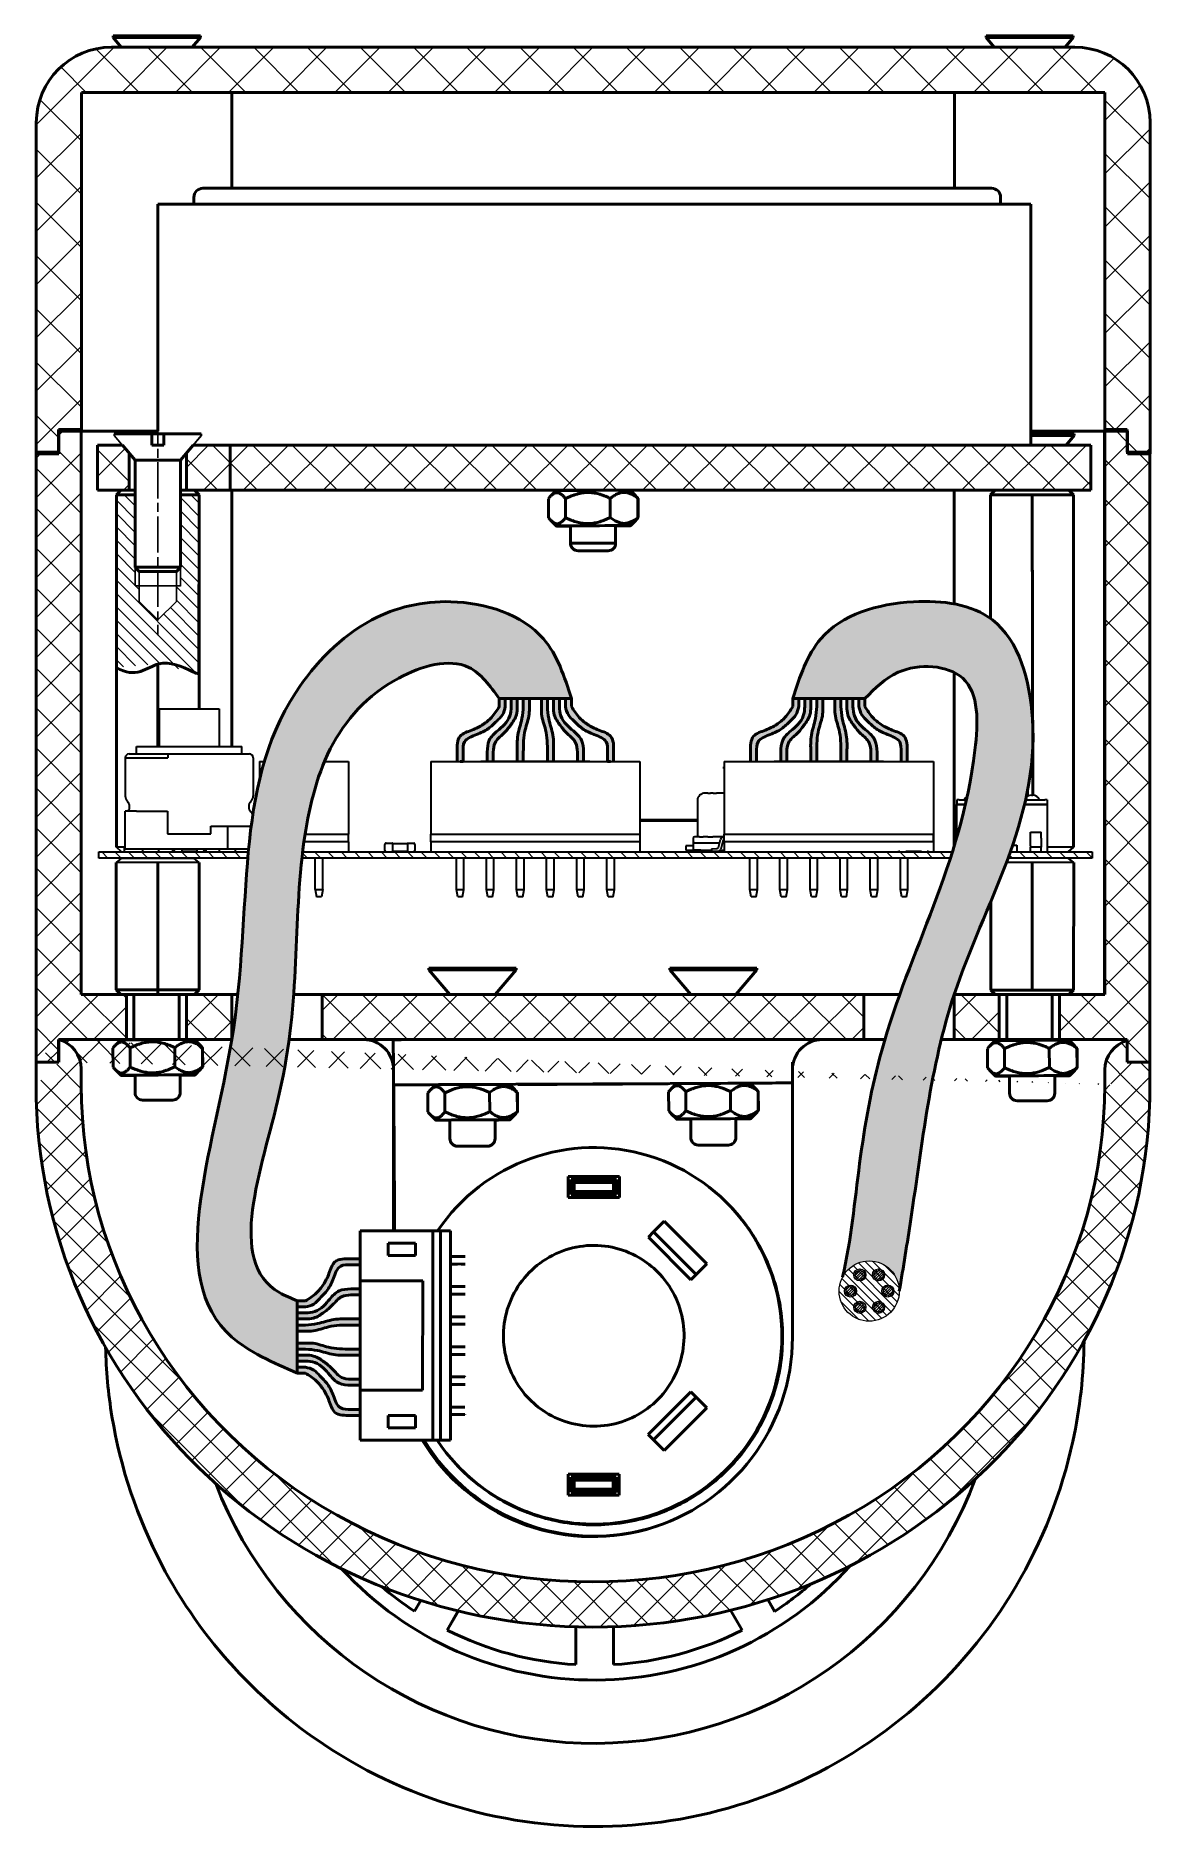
# Model space of a CAD drawing. Header units: inches. Extents: x -14 to 5184, y -66 to 1689.
# Drawn here: x 2642.9 to 2716.9, y 1569.2 to 1688.2 of the extents above; entities that cross this region are included whole.
import ezdxf

# ---------------------------------------------------------------- set-up
doc = ezdxf.new("R2010")
doc.units = ezdxf.units.IN
doc.header["$MEASUREMENT"] = 0
doc.linetypes.add('ACAD_ISO08W100', pattern=[36, 24, -3, 6, -3])
for name, color, linetype, lineweight in [('Видимые тонкие (ГОСТ)', 7, 'Continuous', 25), ('Видимый контур (ГОСТ)', 7, 'Continuous', 50), ('Осевая линия (ГОСТ)', 7, 'ACAD_ISO08W100', 25), ('Штриховка (ГОСТ)', 7, 'Continuous', 18), ('Штриховка ГОСТ', 7, 'Continuous', 9)]:
    doc.layers.add(name, color=color, linetype=linetype, lineweight=lineweight)
pattern_1 = [(45, (-1121.4714, 863.0554), (-1.3258252, 1.3258252), []), (135, (-1121.4714, 863.0554), (-1.3258252, -1.3258252), [])]

msp = doc.modelspace()

# ---------------------------------------------------------------- hatches: boundary and pattern name
at = {"layer": 'Штриховка (ГОСТ)'}
h = msp.add_hatch(dxfattribs=at)
h.set_pattern_fill('ANSI37', color=256, scale=20, style=0)
h.set_pattern_definition([(45, (-1121.4714, 863.0554), (-1.767767, 1.767767), []), (135, (-1121.4714, 863.0554), (-1.767767, -1.767767), [])])
edge = h.paths.add_edge_path()
edge.add_ellipse((2711.9048, 1682.4975), major_axis=(5, 0), ratio=1, start_angle=0, end_angle=90)
edge.add_line((2711.9048, 1687.4975), (2647.9048, 1687.4975))
edge.add_ellipse((2647.9048, 1682.4975), major_axis=(0, 5), ratio=1, start_angle=0, end_angle=90)
edge.add_line((2642.9048, 1682.4975), (2642.9048, 1660.6081))
edge.add_line((2642.9048, 1660.6081), (2642.9048, 1660.4975))
edge.add_line((2642.9048, 1660.4975), (2644.4048, 1660.4975))
edge.add_line((2644.4048, 1660.4975), (2644.4048, 1661.9975))
edge.add_line((2644.4048, 1661.9975), (2645.8889, 1661.9975))
edge.add_line((2645.8889, 1661.9975), (2645.9048, 1661.9975))
edge.add_line((2645.9048, 1661.9975), (2645.9048, 1684.4975))
edge.add_line((2645.9048, 1684.4975), (2713.9048, 1684.4975))
edge.add_line((2713.9048, 1684.4975), (2713.9048, 1662.1081))
edge.add_line((2713.9048, 1662.1081), (2713.9048, 1661.9975))
edge.add_line((2713.9048, 1661.9975), (2715.3889, 1661.9975))
edge.add_line((2715.3889, 1661.9975), (2715.4048, 1661.9975))
edge.add_line((2715.4048, 1661.9975), (2715.4048, 1660.6081))
edge.add_line((2715.4048, 1660.6081), (2715.4048, 1660.4975))
edge.add_line((2715.4048, 1660.4975), (2716.8889, 1660.4975))
edge.add_line((2716.8889, 1660.4975), (2716.9048, 1660.4975))
edge.add_line((2716.9048, 1660.4975), (2716.9048, 1682.4975))
h = msp.add_hatch(dxfattribs=at)
h.set_pattern_fill('ANSI37', color=256, scale=15, style=0)
h.set_pattern_definition(pattern_1)
h.paths.add_polyline_path([(2715.3889, 1621.5417), (2715.3889, 1621.6081), (2710.8889, 1621.6081), (2710.8889, 1624.6081), (2713.8889, 1624.6081), (2713.8889, 1662.1081), (2713.9048, 1662.1081), (2715.3889, 1662.1081), (2715.3889, 1661.9975), (2715.3889, 1660.6081), (2715.4048, 1660.6081), (2716.8889, 1660.6081), (2716.8889, 1660.4975), (2716.8889, 1620.1081), (2715.3918, 1620.1081), (2715.3889, 1620.1081)])
h.paths.add_polyline_path([(2706.8889, 1621.6008), (2703.8889, 1621.6081), (2703.8889, 1624.6081), (2706.8889, 1624.6008)])
h.paths.add_polyline_path([(2697.8889, 1624.6081), (2697.8889, 1621.6081), (2661.8889, 1621.6081), (2661.8889, 1624.6081)])
h.paths.add_polyline_path([(2655.8889, 1624.6081), (2655.8889, 1621.6081), (2652.8889, 1621.6081), (2652.8889, 1624.6081)])
h.paths.add_polyline_path([(2648.8889, 1624.6081), (2648.8889, 1621.6081), (2644.3889, 1621.6081), (2644.3889, 1620.1081), (2642.8918, 1620.1081), (2642.8889, 1620.1081), (2642.8889, 1660.6081), (2642.9048, 1660.6081), (2644.3889, 1660.6081), (2644.3889, 1662.1081), (2645.8889, 1662.1081), (2645.8889, 1661.9975), (2645.8889, 1624.6081)])
h = msp.add_hatch(dxfattribs=at)
h.set_pattern_fill('ANSI37', color=256, scale=15, style=0)
h.set_pattern_definition(pattern_1)
h.paths.add_polyline_path([(2655.7889, 1661.0764), (2655.7889, 1658.0764), (2712.9635, 1658.0764), (2712.9635, 1661.0764), (2708.9769, 1661.0764), (2708.9635, 1661.0764), (2708.3635, 1661.0764), (2679.9769, 1661.0764)])
h.paths.add_polyline_path([(2649.0861, 1658.0764), (2649.0786, 1658.0764), (2649.1635, 1658.0764), (2648.141, 1658.0764), (2646.9635, 1658.0764), (2646.9635, 1661.0764), (2648.6064, 1661.0764), (2648.5072, 1661.0764), (2648.8149, 1660.8502), (2649.0497, 1660.5764)])
h.paths.add_polyline_path([(2655.7889, 1661.0764), (2655.7889, 1658.0764), (2653.786, 1658.0764), (2652.7634, 1658.0764), (2652.8751, 1658.0764), (2652.8751, 1660.0764), (2652.8751, 1661.0763), (2652.4634, 1661.0764), (2652.8751, 1661.0764), (2652.9769, 1661.0764), (2653.3206, 1661.0764), (2654.9769, 1661.0764)])
at = {"layer": 'Штриховка (ГОСТ)', "ltscale": 0.5}
h = msp.add_hatch(dxfattribs=at)
h.set_pattern_fill('ANSI31', color=256, scale=5, angle=90)
h.set_pattern_definition([(135, (-1048.11987, 887.5), (-0.44194174, -0.44194174), [])])
edge = h.paths.add_edge_path()
edge.add_line((2650.9769, 1649.468), (2649.7346, 1650.7011))
edge.add_line((2649.7346, 1650.7011), (2649.7346, 1651.7248))
edge.add_line((2649.7346, 1651.7248), (2649.4786, 1651.7248))
edge.add_line((2649.4786, 1651.7248), (2649.4786, 1652.9442))
edge.add_line((2649.4786, 1652.9442), (2649.4786, 1657.7764))
edge.add_line((2649.4786, 1657.7764), (2648.2295, 1657.7764))
edge.add_line((2648.2295, 1657.7764), (2648.2242, 1646.3129))
edge.add_spline(control_points=[(2648.2242, 1646.3129), (2649.5289, 1645.5168), (2650.9689, 1647.1491), (2652.7031, 1646.3086), (2653.5637, 1645.911), (2653.7078, 1645.9108)], knot_values=[0.01414383, 0.01414383, 0.01414383, 0.01414383, 2.70676986, 5.33184605, 5.77303914, 5.77303914, 5.77303914, 5.77303914], degree=3, periodic=0)
edge.add_line((2650.9769, 1646.5379), (2650.9769, 1646.5375))
edge.add_spline(control_points=[(2648.2242, 1646.3129), (2649.5289, 1645.5168), (2650.9689, 1647.1491), (2652.7031, 1646.3086), (2653.5637, 1645.911), (2653.7078, 1645.9108)], knot_values=[0.01414383, 0.01414383, 0.01414383, 0.01414383, 2.70676986, 5.33184605, 5.77303914, 5.77303914, 5.77303914, 5.77303914], degree=3, periodic=0)
edge.add_line((2653.7078, 1645.9108), (2653.7242, 1657.7764))
edge.add_line((2653.7242, 1657.7764), (2652.4751, 1657.7764))
edge.add_line((2652.4751, 1657.7764), (2652.4751, 1652.9744))
edge.add_line((2652.4751, 1652.9744), (2652.4751, 1651.7248))
edge.add_line((2652.4751, 1651.7248), (2652.2191, 1651.7248))
edge.add_line((2652.2191, 1651.7248), (2652.2191, 1650.7011))
edge.add_line((2652.2191, 1650.7011), (2650.9769, 1649.468))
h = msp.add_hatch(color=9, dxfattribs=at)
h.dxf.hatch_style = 1
edge = h.paths.add_edge_path()
edge.add_spline(control_points=[(2662.0537, 1640.0764), (2662.1722, 1640.3566), (2663.2125, 1642.6115), (2665.9452, 1645.666), (2671.452, 1647.2859), (2673.0538, 1645.0901), (2673.6624, 1644.2559)], knot_values=[0, 0, 0, 0, 0.91125146, 7.45484461, 12.16519188, 15.05164688, 15.05164688, 15.05164688, 15.05164688], degree=3, periodic=0)
edge.add_line((2673.6624, 1644.2559), (2674.0624, 1644.2559))
edge.add_line((2674.0624, 1644.2559), (2676.0624, 1644.2559))
edge.add_line((2676.0624, 1644.2559), (2676.4624, 1644.2559))
edge.add_line((2676.4624, 1644.2559), (2678.4624, 1644.2559))
edge.add_spline(control_points=[(2678.4624, 1644.2559), (2677.9933, 1645.6992), (2676.8125, 1649.3319), (2670.7633, 1651.2432), (2664.477, 1649.7772), (2660.0638, 1645.2026), (2658.5294, 1641.6691), (2658.0547, 1640.0764)], knot_values=[0, 0, 0, 0, 4.37550136, 11.01303907, 16.38618503, 23.3690697, 28.69104432, 28.69104432, 28.69104432, 28.69104432], degree=3, periodic=0)
edge.add_spline(control_points=[(2658.0547, 1640.0764), (2657.939, 1639.6882), (2657.8345, 1639.2961), (2657.7399, 1638.9003)], knot_values=[28.69104432, 28.69104432, 28.69104432, 28.69104432, 29.98825241, 29.98825241, 29.98825241, 29.98825241], degree=3, periodic=0)
edge.add_spline(control_points=[(2657.7399, 1638.9003), (2657.5545, 1638.1251), (2657.4067, 1637.3354), (2657.2858, 1636.5311)], knot_values=[29.98825241, 29.98825241, 29.98825241, 29.98825241, 32.52843723, 32.52843723, 32.52843723, 32.52843723], degree=3, periodic=0)
edge.add_spline(control_points=[(2657.2858, 1636.5311), (2657.2482, 1636.281), (2657.2132, 1636.0294), (2657.1804, 1635.7764)], knot_values=[32.52843723, 32.52843723, 32.52843723, 32.52843723, 33.31860939, 33.31860939, 33.31860939, 33.31860939], degree=3, periodic=0)
edge.add_spline(control_points=[(2657.1804, 1635.7764), (2657.1164, 1635.2817), (2657.0611, 1634.7817), (2657.0121, 1634.2764)], knot_values=[33.31860939, 33.31860939, 33.31860939, 33.31860939, 34.86360619, 34.86360619, 34.86360619, 34.86360619], degree=3, periodic=0)
edge.add_spline(control_points=[(2657.0121, 1634.2764), (2657.0056, 1634.2098), (2656.9993, 1634.1431), (2656.993, 1634.0764)], knot_values=[34.86360619, 34.86360619, 34.86360619, 34.86360619, 35.0671467, 35.0671467, 35.0671467, 35.0671467], degree=3, periodic=0)
edge.add_spline(control_points=[(2656.993, 1634.0764), (2656.9803, 1633.9396), (2656.9679, 1633.8024), (2656.9559, 1633.6649)], knot_values=[35.0671467, 35.0671467, 35.0671467, 35.0671467, 35.48414801, 35.48414801, 35.48414801, 35.48414801], degree=3, periodic=0)
edge.add_spline(control_points=[(2656.9559, 1633.6649), (2656.7076, 1630.8114), (2656.6263, 1627.7911), (2656.2885, 1624.6081)], knot_values=[35.48414801, 35.48414801, 35.48414801, 35.48414801, 44.13506296, 44.13506296, 44.13506296, 44.13506296], degree=3, periodic=0)
edge.add_line((2656.2885, 1624.6081), (2660.0067, 1624.6081))
edge.add_spline(control_points=[(2660.0067, 1624.6081), (2660.2371, 1627.7377), (2660.2143, 1630.6215), (2660.5548, 1633.6649)], knot_values=[21.65362342, 21.65362342, 21.65362342, 21.65362342, 31.13167642, 31.13167642, 31.13167642, 31.13167642], degree=3, periodic=0)
edge.add_spline(control_points=[(2660.5548, 1633.6649), (2660.5702, 1633.8017), (2660.5862, 1633.9389), (2660.603, 1634.0764)], knot_values=[21.22750406, 21.22750406, 21.22750406, 21.22750406, 21.65362342, 21.65362342, 21.65362342, 21.65362342], degree=3, periodic=0)
edge.add_spline(control_points=[(2660.603, 1634.0764), (2660.6299, 1634.2958), (2660.6588, 1634.516), (2660.6899, 1634.7374)], knot_values=[20.54768889, 20.54768889, 20.54768889, 20.54768889, 21.22750406, 21.22750406, 21.22750406, 21.22750406], degree=3, periodic=0)
edge.add_spline(control_points=[(2660.6899, 1634.7374), (2660.7136, 1634.9059), (2660.7385, 1635.0751), (2660.765, 1635.2447)], knot_values=[20.03007019, 20.03007019, 20.03007019, 20.03007019, 20.54768889, 20.54768889, 20.54768889, 20.54768889], degree=3, periodic=0)
edge.add_line((2660.739, 1635.0752), (2660.765, 1635.2447))
edge.add_spline(control_points=[(2660.765, 1635.2447), (2661.0191, 1636.8756), (2661.4066, 1638.5452), (2662.0537, 1640.0764)], knot_values=[15.05164688, 15.05164688, 15.05164688, 15.05164688, 20.03007019, 20.03007019, 20.03007019, 20.03007019], degree=3, periodic=0)
edge = h.paths.add_edge_path(flags=17)
edge.add_spline(control_points=[(2671.2624, 1640.7004), (2671.2579, 1640.9454), (2671.2473, 1641.5323), (2672.162, 1641.8524), (2672.9292, 1642.1797), (2673.4291, 1642.7175), (2673.9312, 1643.1368), (2674.0177, 1643.5192), (2674.0624, 1643.7166)], knot_values=[0, 0, 0, 0, 0.67543663, 1.61848259, 2.47631497, 3.23938273, 3.79160126, 4.38066474, 4.38066474, 4.38066474, 4.38066474], degree=3, periodic=0)
edge.add_line((2674.0624, 1643.7166), (2674.0624, 1644.2559))
edge.add_line((2674.0624, 1644.2559), (2673.6624, 1644.2559))
edge.add_line((2673.6624, 1644.2559), (2673.6624, 1643.7166))
edge.add_spline(control_points=[(2673.6624, 1643.7166), (2673.5045, 1643.4644), (2673.2196, 1643.0094), (2672.5706, 1642.4898), (2671.8686, 1642.1305), (2670.8454, 1641.8431), (2670.8564, 1641.1051), (2670.8624, 1640.7004)], knot_values=[0, 0, 0, 0, 0.88766908, 1.60102951, 2.44254526, 3.32491531, 4.39641601, 4.39641601, 4.39641601, 4.39641601], degree=3, periodic=0)
edge.add_line((2670.8624, 1640.7004), (2670.8624, 1640.0764))
edge.add_line((2670.8624, 1640.0764), (2671.2624, 1640.0764))
edge.add_line((2671.2624, 1640.0764), (2671.2624, 1640.7004))
edge = h.paths.add_edge_path(flags=17)
edge.add_spline(control_points=[(2673.2624, 1640.7004), (2673.2792, 1640.9189), (2673.3177, 1641.4178), (2673.9499, 1641.8805), (2674.4259, 1642.4824), (2674.8429, 1643.077), (2674.8568, 1643.5332), (2674.8624, 1643.7166)], knot_values=[0, 0, 0, 0, 0.63054285, 1.44031027, 2.17590317, 2.98158596, 3.52342577, 3.52342577, 3.52342577, 3.52342577], degree=3, periodic=0)
edge.add_line((2674.8624, 1643.7166), (2674.8624, 1644.2559))
edge.add_line((2674.8624, 1644.2559), (2674.4624, 1644.2559))
edge.add_line((2674.4624, 1644.2559), (2674.4624, 1643.7166))
edge.add_spline(control_points=[(2674.4624, 1643.7166), (2674.4482, 1643.5043), (2674.4187, 1643.0633), (2674.0341, 1642.5071), (2673.4885, 1642.0724), (2672.9045, 1641.5322), (2672.8762, 1640.9746), (2672.8624, 1640.7004)], knot_values=[0, 0, 0, 0, 0.62908503, 1.30675634, 1.9357451, 2.75596662, 3.54949906, 3.54949906, 3.54949906, 3.54949906], degree=3, periodic=0)
edge.add_line((2672.8624, 1640.7004), (2672.8624, 1640.0764))
edge.add_line((2672.8624, 1640.0764), (2673.2624, 1640.0764))
edge.add_line((2673.2624, 1640.0764), (2673.2624, 1640.7004))
edge = h.paths.add_edge_path(flags=17)
edge.add_spline(control_points=[(2675.2624, 1640.7004), (2675.2649, 1641.2007), (2675.2693, 1642.0584), (2675.6783, 1643.0214), (2675.6662, 1643.5472), (2675.6624, 1643.7166)], knot_values=[0, 0, 0, 0, 1.48748454, 2.55024973, 3.05525444, 3.05525444, 3.05525444, 3.05525444], degree=3, periodic=0)
edge.add_line((2675.6624, 1643.7166), (2675.6624, 1644.2559))
edge.add_line((2675.6624, 1644.2559), (2675.2624, 1644.2559))
edge.add_line((2675.2624, 1644.2559), (2675.2624, 1643.7166))
edge.add_spline(control_points=[(2675.2624, 1643.7166), (2675.2417, 1643.4486), (2675.1921, 1642.8065), (2674.8294, 1641.8363), (2674.8514, 1641.0797), (2674.8624, 1640.7004)], knot_values=[0, 0, 0, 0, 0.80426964, 1.92661526, 3.05454769, 3.05454769, 3.05454769, 3.05454769], degree=3, periodic=0)
edge.add_line((2674.8624, 1640.7004), (2674.8624, 1640.0764))
edge.add_line((2674.8624, 1640.0764), (2675.2624, 1640.0764))
edge.add_line((2675.2624, 1640.0764), (2675.2624, 1640.7004))
edge = h.paths.add_edge_path(flags=17)
edge.add_spline(control_points=[(2677.2624, 1640.7004), (2677.2734, 1641.0797), (2677.2953, 1641.8363), (2676.9327, 1642.8065), (2676.8831, 1643.4486), (2676.8624, 1643.7166)], knot_values=[0, 0, 0, 0, 1.12793243, 2.25027805, 3.05454769, 3.05454769, 3.05454769, 3.05454769], degree=3, periodic=0)
edge.add_line((2676.8624, 1643.7166), (2676.8624, 1644.2559))
edge.add_line((2676.8624, 1644.2559), (2676.4624, 1644.2559))
edge.add_line((2676.4624, 1644.2559), (2676.4624, 1643.7166))
edge.add_spline(control_points=[(2676.4624, 1643.7166), (2676.4585, 1643.5472), (2676.4465, 1643.0214), (2676.8554, 1642.0584), (2676.8598, 1641.2007), (2676.8624, 1640.7004)], knot_values=[0, 0, 0, 0, 0.5050047, 1.5677699, 3.05525444, 3.05525444, 3.05525444, 3.05525444], degree=3, periodic=0)
edge.add_line((2676.8624, 1640.7004), (2676.8624, 1640.0764))
edge.add_line((2676.8624, 1640.0764), (2677.2624, 1640.0764))
edge.add_line((2677.2624, 1640.0764), (2677.2624, 1640.7004))
edge = h.paths.add_edge_path()
edge.add_spline(control_points=[(2679.2624, 1640.7004), (2679.2485, 1640.9746), (2679.2202, 1641.5322), (2678.6362, 1642.0724), (2678.0907, 1642.5071), (2677.706, 1643.0633), (2677.6765, 1643.5043), (2677.6624, 1643.7166)], knot_values=[0, 0, 0, 0, 0.79353244, 1.61375396, 2.24274273, 2.92041403, 3.54949906, 3.54949906, 3.54949906, 3.54949906], degree=3, periodic=0)
edge.add_line((2677.6624, 1643.7166), (2677.6624, 1644.2559))
edge.add_line((2677.6624, 1644.2559), (2677.2624, 1644.2559))
edge.add_line((2677.2624, 1644.2559), (2677.2624, 1643.7166))
edge.add_spline(control_points=[(2677.2624, 1643.7166), (2677.2679, 1643.5332), (2677.2818, 1643.077), (2677.6989, 1642.4824), (2678.1748, 1641.8805), (2678.807, 1641.4178), (2678.8455, 1640.9189), (2678.8624, 1640.7004)], knot_values=[0, 0, 0, 0, 0.54183981, 1.3475226, 2.0831155, 2.89288292, 3.52342577, 3.52342577, 3.52342577, 3.52342577], degree=3, periodic=0)
edge.add_line((2678.8624, 1640.7004), (2678.8624, 1640.0764))
edge.add_line((2678.8624, 1640.0764), (2679.2624, 1640.0764))
edge.add_line((2679.2624, 1640.0764), (2679.2624, 1640.7004))
edge = h.paths.add_edge_path()
edge.add_spline(control_points=[(2681.2624, 1640.7004), (2681.2684, 1641.1051), (2681.2793, 1641.8431), (2680.4146, 1642.086), (2680.0174, 1642.2619), (2679.8968, 1642.3232)], knot_values=[0, 0, 0, 0, 1.0715007, 1.95387075, 2.36255126, 2.36255126, 2.36255126, 2.36255126], degree=3, periodic=0)
edge.add_line((2679.8968, 1642.3232), (2679.8967, 1641.8896))
edge.add_spline(control_points=[(2679.8967, 1641.8896), (2679.9196, 1641.8806), (2680.2537, 1641.7506), (2680.8774, 1641.5323), (2680.8668, 1640.9454), (2680.8624, 1640.7004)], knot_values=[0, 0, 0, 0, 0.06987237, 1.01291833, 1.68835496, 1.68835496, 1.68835496, 1.68835496], degree=3, periodic=0)
edge.add_line((2680.8624, 1640.7004), (2680.8624, 1640.0764))
edge.add_line((2680.8624, 1640.0764), (2681.0624, 1640.0764))
edge.add_line((2681.0624, 1640.0764), (2681.2624, 1640.0764))
edge.add_line((2681.2624, 1640.0764), (2681.2624, 1640.7004))
edge = h.paths.add_edge_path()
edge.add_spline(control_points=[(2679.8968, 1642.3232), (2679.769, 1642.3881), (2679.4456, 1642.5767), (2678.9051, 1643.0094), (2678.6203, 1643.4644), (2678.4624, 1643.7166)], knot_values=[2.36255126, 2.36255126, 2.36255126, 2.36255126, 2.7953865, 3.50874693, 4.39641601, 4.39641601, 4.39641601, 4.39641601], degree=3, periodic=0)
edge.add_line((2678.4624, 1643.7166), (2678.4624, 1644.2559))
edge.add_line((2678.4624, 1644.2559), (2678.0624, 1644.2559))
edge.add_line((2678.0624, 1644.2559), (2678.0624, 1643.7166))
edge.add_spline(control_points=[(2678.0624, 1643.7166), (2678.107, 1643.5192), (2678.1935, 1643.1368), (2678.6956, 1642.7175), (2679.1794, 1642.197), (2679.6389, 1641.991), (2679.8967, 1641.8896)], knot_values=[1.68835496, 1.68835496, 1.68835496, 1.68835496, 2.27741844, 2.82963698, 3.59270473, 4.38066474, 4.38066474, 4.38066474, 4.38066474], degree=3, periodic=0)
edge.add_line((2679.8967, 1641.8896), (2679.8968, 1642.3232))
h = msp.add_hatch(color=9, dxfattribs=at)
h.dxf.hatch_style = 1
edge = h.paths.add_edge_path()
edge.add_spline(control_points=[(2700.2428, 1604.9128), (2700.5064, 1606.4998), (2701.5995, 1613.0792), (2702.8923, 1625.5002), (2708.7563, 1634.945), (2709.0985, 1640.7497)], knot_values=[25.54166231, 25.54166231, 25.54166231, 25.54166231, 30.3724385, 45.56992402, 62.53420213, 62.53420213, 62.53420213, 62.53420213], degree=3, periodic=0)
edge.add_line((2709.0985, 1640.7497), (2709.094, 1642.9064))
edge.add_spline(control_points=[(2709.094, 1642.9064), (2708.9322, 1645.4243), (2707.6506, 1650.1474), (2700.7206, 1651.129), (2694.8357, 1649.351), (2693.6382, 1645.7046), (2693.1624, 1644.2559)], knot_values=[0, 0, 0, 0, 7.09214868, 12.46529464, 19.10283235, 23.47833371, 23.47833371, 23.47833371, 23.47833371], degree=3, periodic=0)
edge.add_line((2693.1624, 1644.2559), (2695.5624, 1644.2559))
edge.add_line((2695.5624, 1644.2559), (2697.9624, 1644.2559))
edge.add_spline(control_points=[(2697.9624, 1644.2559), (2698.6276, 1644.9312), (2700.3605, 1646.6903), (2705.6299, 1646.3402), (2705.1711, 1634.5064), (2699.6689, 1625.5065), (2697.4916, 1613.4118), (2697.0543, 1608.3191), (2696.4738, 1605.846)], knot_values=[0, 0, 0, 0, 2.80167753, 7.29772832, 12.36345076, 33.56505641, 41.24786778, 48.87456468, 48.87456468, 48.87456468, 48.87456468], degree=3, periodic=0)
edge.add_arc((2698.2428, 1604.9128), 2, 0, 152.187218, ccw=False)
edge = h.paths.add_edge_path()
edge.add_spline(control_points=[(2693.1624, 1643.7166), (2693.0045, 1643.4644), (2692.7196, 1643.0094), (2692.0706, 1642.4898), (2691.3686, 1642.1305), (2690.3454, 1641.8431), (2690.3564, 1641.1051), (2690.3624, 1640.7004)], knot_values=[0, 0, 0, 0, 0.88766908, 1.60102951, 2.44254526, 3.32491531, 4.39641601, 4.39641601, 4.39641601, 4.39641601], degree=3, periodic=0)
edge.add_line((2690.3624, 1640.7004), (2690.3624, 1640.0764))
edge.add_line((2690.3624, 1640.0764), (2690.7624, 1640.0764))
edge.add_line((2690.7624, 1640.0764), (2690.7624, 1640.7004))
edge.add_spline(control_points=[(2690.7624, 1640.7004), (2690.7579, 1640.9454), (2690.7473, 1641.5323), (2691.662, 1641.8524), (2692.4292, 1642.1797), (2692.9291, 1642.7175), (2693.4312, 1643.1368), (2693.5177, 1643.5192), (2693.5624, 1643.7166)], knot_values=[0, 0, 0, 0, 0.67543663, 1.61848259, 2.47631497, 3.23938273, 3.79160126, 4.38066474, 4.38066474, 4.38066474, 4.38066474], degree=3, periodic=0)
edge.add_line((2693.5624, 1643.7166), (2693.5624, 1644.2559))
edge.add_line((2693.5624, 1644.2559), (2693.1624, 1644.2559))
edge.add_line((2693.1624, 1644.2559), (2693.1624, 1643.7166))
edge = h.paths.add_edge_path()
edge.add_spline(control_points=[(2692.7624, 1640.7004), (2692.7792, 1640.9189), (2692.8177, 1641.4178), (2693.4499, 1641.8805), (2693.9259, 1642.4824), (2694.3429, 1643.077), (2694.3568, 1643.5332), (2694.3624, 1643.7166)], knot_values=[0, 0, 0, 0, 0.63054285, 1.44031027, 2.17590317, 2.98158596, 3.52342577, 3.52342577, 3.52342577, 3.52342577], degree=3, periodic=0)
edge.add_line((2694.3624, 1643.7166), (2694.3624, 1644.2559))
edge.add_line((2694.3624, 1644.2559), (2693.9624, 1644.2559))
edge.add_line((2693.9624, 1644.2559), (2693.9624, 1643.7166))
edge.add_spline(control_points=[(2693.9624, 1643.7166), (2693.9482, 1643.5043), (2693.9187, 1643.0633), (2693.5341, 1642.5071), (2692.9885, 1642.0724), (2692.4045, 1641.5322), (2692.3762, 1640.9746), (2692.3624, 1640.7004)], knot_values=[0, 0, 0, 0, 0.62908503, 1.30675634, 1.9357451, 2.75596662, 3.54949906, 3.54949906, 3.54949906, 3.54949906], degree=3, periodic=0)
edge.add_line((2692.3624, 1640.7004), (2692.3624, 1640.0764))
edge.add_line((2692.3624, 1640.0764), (2692.7624, 1640.0764))
edge.add_line((2692.7624, 1640.0764), (2692.7624, 1640.7004))
edge = h.paths.add_edge_path(flags=17)
edge.add_spline(control_points=[(2694.7624, 1640.7004), (2694.7649, 1641.2007), (2694.7693, 1642.0584), (2695.1783, 1643.0214), (2695.1662, 1643.5472), (2695.1624, 1643.7166)], knot_values=[0, 0, 0, 0, 1.48748454, 2.55024973, 3.05525444, 3.05525444, 3.05525444, 3.05525444], degree=3, periodic=0)
edge.add_line((2695.1624, 1643.7166), (2695.1624, 1644.2559))
edge.add_line((2695.1624, 1644.2559), (2694.7624, 1644.2559))
edge.add_line((2694.7624, 1644.2559), (2694.7624, 1643.7166))
edge.add_spline(control_points=[(2694.7624, 1643.7166), (2694.7417, 1643.4486), (2694.6921, 1642.8065), (2694.3294, 1641.8363), (2694.3514, 1641.0797), (2694.3624, 1640.7004)], knot_values=[0, 0, 0, 0, 0.80426964, 1.92661526, 3.05454769, 3.05454769, 3.05454769, 3.05454769], degree=3, periodic=0)
edge.add_line((2694.3624, 1640.7004), (2694.3624, 1640.0764))
edge.add_line((2694.3624, 1640.0764), (2694.7624, 1640.0764))
edge.add_line((2694.7624, 1640.0764), (2694.7624, 1640.7004))
edge = h.paths.add_edge_path(flags=17)
edge.add_spline(control_points=[(2695.9624, 1643.7166), (2695.9585, 1643.5472), (2695.9465, 1643.0214), (2696.3554, 1642.0584), (2696.3598, 1641.2007), (2696.3624, 1640.7004)], knot_values=[0, 0, 0, 0, 0.5050047, 1.5677699, 3.05525444, 3.05525444, 3.05525444, 3.05525444], degree=3, periodic=0)
edge.add_line((2696.3624, 1640.7004), (2696.3624, 1640.0764))
edge.add_line((2696.3624, 1640.0764), (2696.7624, 1640.0764))
edge.add_line((2696.7624, 1640.0764), (2696.7624, 1640.7004))
edge.add_spline(control_points=[(2696.7624, 1640.7004), (2696.7734, 1641.0797), (2696.7953, 1641.8363), (2696.4327, 1642.8065), (2696.3831, 1643.4486), (2696.3624, 1643.7166)], knot_values=[0, 0, 0, 0, 1.12793243, 2.25027805, 3.05454769, 3.05454769, 3.05454769, 3.05454769], degree=3, periodic=0)
edge.add_line((2696.3624, 1643.7166), (2696.3624, 1644.2559))
edge.add_line((2696.3624, 1644.2559), (2695.9624, 1644.2559))
edge.add_line((2695.9624, 1644.2559), (2695.9624, 1643.7166))
edge = h.paths.add_edge_path(flags=17)
edge.add_spline(control_points=[(2696.7624, 1643.7166), (2696.7679, 1643.5332), (2696.7818, 1643.077), (2697.1989, 1642.4824), (2697.6748, 1641.8805), (2698.307, 1641.4178), (2698.3455, 1640.9189), (2698.3624, 1640.7004)], knot_values=[0, 0, 0, 0, 0.54183981, 1.3475226, 2.0831155, 2.89288292, 3.52342577, 3.52342577, 3.52342577, 3.52342577], degree=3, periodic=0)
edge.add_line((2698.3624, 1640.7004), (2698.3624, 1640.0764))
edge.add_line((2698.3624, 1640.0764), (2698.7624, 1640.0764))
edge.add_line((2698.7624, 1640.0764), (2698.7624, 1640.7004))
edge.add_spline(control_points=[(2698.7624, 1640.7004), (2698.7485, 1640.9746), (2698.7202, 1641.5322), (2698.1362, 1642.0724), (2697.5907, 1642.5071), (2697.206, 1643.0633), (2697.1765, 1643.5043), (2697.1624, 1643.7166)], knot_values=[0, 0, 0, 0, 0.79353244, 1.61375396, 2.24274273, 2.92041403, 3.54949906, 3.54949906, 3.54949906, 3.54949906], degree=3, periodic=0)
edge.add_line((2697.1624, 1643.7154), (2697.1624, 1644.2559))
edge.add_line((2697.1624, 1644.2559), (2696.7624, 1644.2559))
edge.add_line((2696.7624, 1644.2559), (2696.7624, 1643.7166))
edge = h.paths.add_edge_path(flags=17)
edge.add_spline(control_points=[(2697.5624, 1643.7166), (2697.607, 1643.5192), (2697.6935, 1643.1368), (2698.1956, 1642.7175), (2698.6955, 1642.1797), (2699.4627, 1641.8524), (2700.3774, 1641.5323), (2700.3668, 1640.9454), (2700.3624, 1640.7004)], knot_values=[0, 0, 0, 0, 0.58906348, 1.14128202, 1.90434977, 2.76218215, 3.70522811, 4.38066474, 4.38066474, 4.38066474, 4.38066474], degree=3, periodic=0)
edge.add_line((2700.3624, 1640.7004), (2700.3624, 1640.0764))
edge.add_line((2700.3624, 1640.0764), (2700.7624, 1640.0764))
edge.add_line((2700.7624, 1640.0764), (2700.7624, 1640.7004))
edge.add_spline(control_points=[(2700.7624, 1640.7004), (2700.7684, 1641.1051), (2700.7793, 1641.8431), (2699.7562, 1642.1305), (2699.0542, 1642.4898), (2698.4051, 1643.0094), (2698.1203, 1643.4644), (2697.9624, 1643.7166)], knot_values=[0, 0, 0, 0, 1.0715007, 1.95387075, 2.7953865, 3.50874693, 4.39641601, 4.39641601, 4.39641601, 4.39641601], degree=3, periodic=0)
edge.add_line((2697.9624, 1643.7166), (2697.9624, 1644.2559))
edge.add_line((2697.9624, 1644.2559), (2697.5624, 1644.2559))
edge.add_line((2697.5624, 1644.2559), (2697.5624, 1643.7166))
h = msp.add_hatch(color=8, dxfattribs=at)
h.dxf.hatch_style = 1
h.paths.add_polyline_path([(2660.6977, 1634.7927), (2660.6976, 1634.7919), (2660.6971, 1634.7888), (2660.6974, 1634.7907)])
h.paths.add_polyline_path([(2660.7559, 1635.1864), (2660.7554, 1635.1831), (2660.7557, 1635.1851), (2660.756, 1635.1871)])
h.paths.add_polyline_path([(2660.7388, 1635.0739), (2660.7385, 1635.0719), (2660.7388, 1635.0739), (2660.7391, 1635.0759)])
h.paths.add_polyline_path([(2660.7139, 1634.9055), (2660.7138, 1634.9045), (2660.7133, 1634.9015), (2660.7136, 1634.9035)])
h.paths.add_polyline_path([(2660.7303, 1635.0172), (2660.7299, 1635.0144), (2660.7302, 1635.0164), (2660.7305, 1635.0184)])
h = msp.add_hatch(color=9, dxfattribs=at)
h.dxf.hatch_style = 1
edge = h.paths.add_edge_path()
edge.add_spline(control_points=[(2659.7001, 1621.6081), (2659.8391, 1622.6399), (2659.9351, 1623.6359), (2660.0067, 1624.6081)], knot_values=[31.13167642, 31.13167642, 31.13167642, 31.13167642, 34.07611762, 34.07611762, 34.07611762, 34.07611762], degree=3, periodic=0)
edge.add_line((2660.0067, 1624.6081), (2656.2885, 1624.6081))
edge.add_spline(control_points=[(2656.2885, 1624.6081), (2656.184, 1623.6236), (2656.055, 1622.6236), (2655.8889, 1621.6081)], knot_values=[44.13506296, 44.13506296, 44.13506296, 44.13506296, 46.81075908, 46.81075908, 46.81075908, 46.81075908], degree=3, periodic=0)
edge.add_line((2655.8889, 1621.6081), (2659.7001, 1621.6081))
edge = h.paths.add_edge_path()
edge.add_spline(control_points=[(2660.2464, 1604.2606), (2659.8313, 1604.4301), (2655.2223, 1606.3127), (2658.4995, 1614.4584), (2659.5452, 1620.4578), (2659.7001, 1621.6081)], knot_values=[34.07611762, 34.07611762, 34.07611762, 34.07611762, 35.38261007, 48.5812476, 51.86391024, 51.86391024, 51.86391024, 51.86391024], degree=3, periodic=0)
edge.add_line((2659.7001, 1621.6081), (2655.8889, 1621.6081))
edge.add_spline(control_points=[(2655.8889, 1621.6081), (2654.6633, 1614.114), (2651.4193, 1605.7792), (2655.8884, 1601.8612)], knot_values=[46.81075908, 46.81075908, 46.81075908, 46.81075908, 66.55718743, 66.55718743, 66.55718743, 66.55718743], degree=3, periodic=0)
edge.add_line((2655.8884, 1601.8612), (2660.2464, 1601.8611))
edge.add_line((2660.2464, 1601.8611), (2660.2464, 1602.2606))
edge.add_line((2660.2464, 1602.2606), (2660.2464, 1604.2606))
edge = h.paths.add_edge_path()
edge.add_line((2660.2464, 1601.8611), (2655.8884, 1601.8612))
edge.add_spline(control_points=[(2655.8884, 1601.8612), (2655.8886, 1601.861), (2657.0148, 1600.8738), (2658.6308, 1600.1671), (2660.2464, 1599.4606)], knot_values=[66.55718743, 66.55718743, 66.55718743, 66.55718743, 66.55828511, 71.53282713, 71.53282713, 71.53282713, 71.53282713], degree=3, periodic=0)
edge.add_line((2660.2464, 1599.4606), (2660.2464, 1599.8606))
edge.add_line((2660.2464, 1599.8606), (2660.2464, 1601.8611))
edge = h.paths.add_edge_path()
edge.add_spline(control_points=[(2663.8019, 1597.0606), (2663.5569, 1597.0561), (2662.97, 1597.0455), (2662.6499, 1597.9603), (2662.3226, 1598.7274), (2661.7848, 1599.2273), (2661.3655, 1599.7294), (2660.9831, 1599.8159), (2660.7857, 1599.8606)], knot_values=[0, 0, 0, 0, 0.67543663, 1.61848259, 2.47631497, 3.23938273, 3.79160126, 4.38066474, 4.38066474, 4.38066474, 4.38066474], degree=3, periodic=0)
edge.add_line((2660.7857, 1599.8606), (2660.2464, 1599.8606))
edge.add_line((2660.2464, 1599.8606), (2660.2464, 1599.4606))
edge.add_line((2660.2464, 1599.4606), (2660.7857, 1599.4606))
edge.add_spline(control_points=[(2660.7857, 1599.4606), (2661.0379, 1599.3027), (2661.4929, 1599.0179), (2662.0125, 1598.3688), (2662.3718, 1597.6668), (2662.6592, 1596.6436), (2663.3972, 1596.6546), (2663.8019, 1596.6606)], knot_values=[0, 0, 0, 0, 0.88766908, 1.60102951, 2.44254526, 3.32491531, 4.39641601, 4.39641601, 4.39641601, 4.39641601], degree=3, periodic=0)
edge.add_line((2663.8019, 1596.6606), (2664.4196, 1596.6606))
edge.add_line((2664.4196, 1596.6606), (2664.4198, 1597.0606))
edge.add_line((2664.4198, 1597.0606), (2663.8019, 1597.0606))
edge = h.paths.add_edge_path()
edge.add_spline(control_points=[(2663.8019, 1599.0606), (2663.5834, 1599.0774), (2663.0845, 1599.1159), (2662.6218, 1599.7481), (2662.0199, 1600.2241), (2661.4253, 1600.6411), (2660.9691, 1600.655), (2660.7857, 1600.6606)], knot_values=[0, 0, 0, 0, 0.63054285, 1.44031027, 2.17590317, 2.98158596, 3.52342577, 3.52342577, 3.52342577, 3.52342577], degree=3, periodic=0)
edge.add_line((2660.7857, 1600.6606), (2660.2464, 1600.6606))
edge.add_line((2660.2464, 1600.6606), (2660.2464, 1600.2606))
edge.add_line((2660.2464, 1600.2606), (2660.7857, 1600.2606))
edge.add_spline(control_points=[(2660.7857, 1600.2606), (2660.998, 1600.2464), (2661.439, 1600.2169), (2661.9952, 1599.8323), (2662.4299, 1599.2867), (2662.9701, 1598.7027), (2663.5277, 1598.6745), (2663.8019, 1598.6606)], knot_values=[0, 0, 0, 0, 0.62908503, 1.30675634, 1.9357451, 2.75596662, 3.54949906, 3.54949906, 3.54949906, 3.54949906], degree=3, periodic=0)
edge.add_line((2663.8019, 1598.6606), (2664.4242, 1598.6606))
edge.add_line((2664.4242, 1598.6606), (2664.4244, 1599.0606))
edge.add_line((2664.4244, 1599.0606), (2663.8019, 1599.0606))
edge = h.paths.add_edge_path()
edge.add_spline(control_points=[(2663.8019, 1601.0606), (2663.3016, 1601.0631), (2662.4439, 1601.0675), (2661.4809, 1601.4765), (2660.9551, 1601.4644), (2660.7857, 1601.4606)], knot_values=[0, 0, 0, 0, 1.48748454, 2.55024973, 3.05525444, 3.05525444, 3.05525444, 3.05525444], degree=3, periodic=0)
edge.add_line((2660.7857, 1601.4606), (2660.2464, 1601.4606))
edge.add_line((2660.2464, 1601.4606), (2660.2464, 1601.0606))
edge.add_line((2660.2464, 1601.0606), (2660.7857, 1601.0606))
edge.add_spline(control_points=[(2660.7857, 1601.0606), (2661.0537, 1601.0399), (2661.6958, 1600.9903), (2662.666, 1600.6276), (2663.4226, 1600.6496), (2663.8019, 1600.6606)], knot_values=[0, 0, 0, 0, 0.80426964, 1.92661526, 3.05454769, 3.05454769, 3.05454769, 3.05454769], degree=3, periodic=0)
edge.add_line((2663.8019, 1600.6606), (2664.4253, 1600.6606))
edge.add_line((2664.4253, 1600.6606), (2664.4255, 1601.0606))
edge.add_line((2664.4255, 1601.0606), (2663.8019, 1601.0606))
edge = h.paths.add_edge_path()
edge.add_spline(control_points=[(2660.7857, 1602.2606), (2660.9551, 1602.2567), (2661.4809, 1602.2447), (2662.4439, 1602.6536), (2663.3016, 1602.658), (2663.8019, 1602.6606)], knot_values=[0, 0, 0, 0, 0.5050047, 1.5677699, 3.05525444, 3.05525444, 3.05525444, 3.05525444], degree=3, periodic=0)
edge.add_line((2663.8019, 1602.6606), (2664.4264, 1602.6606))
edge.add_line((2664.4264, 1602.6606), (2664.4266, 1603.0606))
edge.add_line((2664.4266, 1603.0606), (2663.8019, 1603.0606))
edge.add_spline(control_points=[(2663.8019, 1603.0606), (2663.4226, 1603.0716), (2662.666, 1603.0935), (2661.6958, 1602.7309), (2661.0537, 1602.6813), (2660.7857, 1602.6606)], knot_values=[0, 0, 0, 0, 1.12793243, 2.25027805, 3.05454769, 3.05454769, 3.05454769, 3.05454769], degree=3, periodic=0)
edge.add_line((2660.7857, 1602.6606), (2660.2464, 1602.6606))
edge.add_line((2660.2464, 1602.6606), (2660.2464, 1602.2606))
edge.add_line((2660.2464, 1602.2606), (2660.7857, 1602.2606))
edge = h.paths.add_edge_path()
edge.add_spline(control_points=[(2660.7857, 1603.0606), (2660.9691, 1603.0661), (2661.4253, 1603.08), (2662.0199, 1603.4971), (2662.6218, 1603.973), (2663.0845, 1604.6052), (2663.5834, 1604.6437), (2663.8019, 1604.6606)], knot_values=[0, 0, 0, 0, 0.54183981, 1.3475226, 2.0831155, 2.89288292, 3.52342577, 3.52342577, 3.52342577, 3.52342577], degree=3, periodic=0)
edge.add_line((2663.8019, 1604.6606), (2664.4274, 1604.6606))
edge.add_line((2664.4274, 1604.6606), (2664.4276, 1605.0606))
edge.add_line((2664.4276, 1605.0606), (2663.8019, 1605.0606))
edge.add_spline(control_points=[(2663.8019, 1605.0606), (2663.5277, 1605.0467), (2662.9701, 1605.0185), (2662.4299, 1604.4344), (2661.9952, 1603.8889), (2661.439, 1603.5042), (2660.998, 1603.4748), (2660.7857, 1603.4606)], knot_values=[0, 0, 0, 0, 0.79353244, 1.61375396, 2.24274273, 2.92041403, 3.54949906, 3.54949906, 3.54949906, 3.54949906], degree=3, periodic=0)
edge.add_line((2660.7857, 1603.4606), (2660.2464, 1603.4606))
edge.add_line((2660.2464, 1603.4606), (2660.2464, 1603.0606))
edge.add_line((2660.2464, 1603.0606), (2660.7857, 1603.0606))
edge = h.paths.add_edge_path()
edge.add_spline(control_points=[(2660.7857, 1603.8606), (2660.9831, 1603.9052), (2661.3655, 1603.9917), (2661.7848, 1604.4938), (2662.3226, 1604.9937), (2662.6499, 1605.7609), (2662.97, 1606.6756), (2663.5569, 1606.665), (2663.8019, 1606.6606)], knot_values=[0, 0, 0, 0, 0.58906348, 1.14128202, 1.90434977, 2.76218215, 3.70522811, 4.38066474, 4.38066474, 4.38066474, 4.38066474], degree=3, periodic=0)
edge.add_line((2663.8019, 1606.6606), (2664.425, 1606.6606))
edge.add_line((2664.425, 1606.6606), (2664.4252, 1607.0606))
edge.add_line((2664.4252, 1607.0606), (2663.8019, 1607.0606))
edge.add_spline(control_points=[(2663.8019, 1607.0606), (2663.3972, 1607.0666), (2662.6592, 1607.0775), (2662.3718, 1606.0544), (2662.0125, 1605.3524), (2661.4929, 1604.7033), (2661.0379, 1604.4185), (2660.7857, 1604.2606)], knot_values=[0, 0, 0, 0, 1.0715007, 1.95387075, 2.7953865, 3.50874693, 4.39641601, 4.39641601, 4.39641601, 4.39641601], degree=3, periodic=0)
edge.add_line((2660.7857, 1604.2606), (2660.2464, 1604.2606))
edge.add_line((2660.2464, 1604.2606), (2660.2464, 1603.8606))
edge.add_line((2660.2464, 1603.8606), (2660.7857, 1603.8606))
h = msp.add_hatch(dxfattribs=at)
h.set_pattern_fill('ANSI37', color=256, scale=12)
h.set_pattern_definition([(45, (-1121.4714, 863.0554), (-1.0606602, 1.0606602), []), (135, (-1121.4714, 863.0554), (-1.0606602, -1.0606602), [])])
edge = h.paths.add_edge_path()
edge.add_line((2645.8918, 1619.6716), (2645.8918, 1618.6081))
edge.add_ellipse((2679.8918, 1618.6081), major_axis=(34, 0), ratio=0.97058824, start_angle=180, end_angle=360)
edge.add_arc((2643.8918, 1619.6716), 2, 0, 75.522488)
edge.add_line((2642.8918, 1620.1081), (2644.3918, 1620.1081))
edge.add_line((2642.8918, 1618.6081), (2642.8918, 1620.1081))
edge.add_ellipse((2679.8918, 1618.6081), major_axis=(-37.008, 0), ratio=0.97276161, start_angle=0, end_angle=180)
edge.add_line((2644.3918, 1620.1081), (2644.3918, 1621.6081))
edge.add_line((2713.8999, 1618.6081), (2713.8999, 1619.6081))
edge.add_arc((2715.8999, 1619.6081), 2, 104.71529, 180)
edge.add_line((2715.3918, 1621.5425), (2715.3918, 1620.1081))
edge.add_line((2715.3889, 1620.1081), (2715.3889, 1621.6081))
edge.add_line((2715.3918, 1620.1081), (2716.8918, 1620.1081))
edge.add_line((2716.8918, 1620.1081), (2716.8918, 1618.6081))
h = msp.add_hatch(dxfattribs=at)
h.set_pattern_fill('ANSI31', color=256, scale=3, angle=90)
h.set_pattern_definition([(135, (-1010.6782, 846.9506), (-0.265165043, -0.265165043), [])])
h.paths.add_polyline_path([(2700.2428, 1604.9128, 1), (2696.2428, 1604.9128, 1)])
h = msp.add_hatch(dxfattribs=at)
h.set_pattern_fill('ANSI31', color=256, angle=90)
h.set_pattern_definition([(135, (-1010.67818, 846.95059), (-0.0883883476, -0.0883883476), [])])
h.paths.add_polyline_path([(2697.4031, 1604.9128, 1), (2696.6031, 1604.9128, 1)])
h.paths.add_polyline_path([(2696.7031, 1604.9128, -1), (2697.3031, 1604.9128, -1)], flags=16)
h.paths.add_polyline_path([(2698.0234, 1605.9855, 1), (2697.2234, 1605.9855, 1)])
h.paths.add_polyline_path([(2697.3234, 1605.9855, -1), (2697.9234, 1605.9855, -1)], flags=16)
h.paths.add_polyline_path([(2699.2621, 1605.9855, 1), (2698.4621, 1605.9855, 1)])
h.paths.add_polyline_path([(2698.5621, 1605.9855, -1), (2699.1621, 1605.9855, -1)], flags=16)
h.paths.add_polyline_path([(2699.0824, 1604.9128, 1), (2699.8824, 1604.9128, 1)])
h.paths.add_polyline_path([(2699.7824, 1604.9128, -1), (2699.1824, 1604.9128, -1)], flags=16)
h.paths.add_polyline_path([(2698.4649, 1603.8353, 1), (2699.2649, 1603.8353, 1)])
h.paths.add_polyline_path([(2699.1649, 1603.8353, -1), (2698.5649, 1603.8353, -1)], flags=16)
h.paths.add_polyline_path([(2697.2207, 1603.8353, 1), (2698.0207, 1603.8353, 1)])
h.paths.add_polyline_path([(2697.9207, 1603.8353, -1), (2697.3207, 1603.8353, -1)], flags=16)
h = msp.add_hatch(dxfattribs=at)
h.set_pattern_fill('ANSI31', color=256)
h.set_pattern_definition([(45, (-1010.67818, 846.95059), (-0.0883883476, 0.0883883476), [])])
h.paths.add_polyline_path([(2697.3234, 1605.9855, 1), (2697.9234, 1605.9855, 1)])
h.paths.add_polyline_path([(2696.7031, 1604.9128, 1), (2697.3031, 1604.9128, 1)])
h.paths.add_polyline_path([(2697.3207, 1603.8353, 1), (2697.9207, 1603.8353, 1)])
h.paths.add_polyline_path([(2698.5649, 1603.8353, 1), (2699.1649, 1603.8353, 1)])
h.paths.add_polyline_path([(2699.7824, 1604.9128, 1), (2699.1824, 1604.9128, 1)])
h.paths.add_polyline_path([(2698.5621, 1605.9855, 1), (2699.1621, 1605.9855, 1)])
at = {"layer": 'Штриховка ГОСТ', "ltscale": 0.5}
h = msp.add_hatch(dxfattribs=at)
h.set_pattern_fill('ANSI31', color=256, scale=5, angle=90)
h.set_pattern_definition([(135, (-1010.6782, 846.9506), (-0.44194174, -0.44194174), [])])
edge = h.paths.add_edge_path()
edge.add_spline(control_points=[(2656.9559, 1633.6649), (2656.9679, 1633.8024), (2656.9803, 1633.9396), (2656.993, 1634.0764)], knot_values=[35.0671467, 35.0671467, 35.0671467, 35.0671467, 35.48414801, 35.48414801, 35.48414801, 35.48414801], degree=3, periodic=0)
edge.add_line((2656.993, 1634.0764), (2647.0498, 1634.0764))
edge.add_line((2647.0498, 1634.0764), (2647.0498, 1633.6649))
edge.add_line((2647.0498, 1633.6649), (2656.9559, 1633.6649))
edge = h.paths.add_edge_path()
edge.add_line((2679.8953, 1634.0764), (2660.603, 1634.0764))
edge.add_spline(control_points=[(2660.603, 1634.0764), (2660.5862, 1633.9389), (2660.5702, 1633.8017), (2660.5548, 1633.6649)], knot_values=[21.22750406, 21.22750406, 21.22750406, 21.22750406, 21.65362165, 21.65362165, 21.65362165, 21.65362165], degree=3, periodic=0)
edge.add_spline(control_points=[(2660.5548, 1633.6649), (2660.5548, 1633.6649), (2660.5548, 1633.6649), (2660.5548, 1633.6649)], knot_values=[21.65362165, 21.65362165, 21.65362165, 21.65362165, 21.65362342, 21.65362342, 21.65362342, 21.65362342], degree=3, periodic=0)
edge.add_line((2660.5548, 1633.6649), (2679.8952, 1633.6649))
edge.add_line((2679.8952, 1633.6649), (2679.8953, 1634.0764))
edge = h.paths.add_edge_path()
edge.add_spline(control_points=[(2703.6415, 1633.6649), (2703.6857, 1633.8016), (2703.7294, 1633.9388), (2703.7727, 1634.0764)], knot_values=[19.06501622, 19.06501622, 19.06501622, 19.06501622, 19.50173853, 19.50173853, 19.50173853, 19.50173853], degree=3, periodic=0)
edge.add_line((2703.7727, 1634.0764), (2679.8953, 1634.0764))
edge.add_line((2679.8953, 1634.0764), (2679.8952, 1633.6649))
edge.add_line((2679.8952, 1633.6649), (2703.6415, 1633.6649))
edge = h.paths.add_edge_path()
edge.add_line((2713.0498, 1634.0764), (2707.6187, 1634.0764))
edge.add_spline(control_points=[(2707.6187, 1634.0764), (2707.5699, 1633.939), (2707.5204, 1633.8018), (2707.4702, 1633.6649)], knot_values=[32.35477307, 32.35477307, 32.35477307, 32.35477307, 32.79143009, 32.79143009, 32.79143009, 32.79143009], degree=3, periodic=0)
edge.add_line((2707.4702, 1633.6649), (2713.0498, 1633.6649))
edge.add_line((2713.0498, 1633.6649), (2713.0498, 1634.0764))

# ---------------------------------------------------------------- linework, layer by layer
at = {"layer": 'Видимые тонкие (ГОСТ)'}
for p, q in [((2648.0778, 1661.8264), (2648.0769, 1661.8264)), ((2648.0769, 1661.8264), (2648.0769, 1661.7097)), ((2648.0769, 1661.7097), (2648.0778, 1661.7097)), ((2648.5721, 1661.132), (2648.0769, 1661.7097)), ((2648.0778, 1661.7097), (2648.0778, 1661.8264)), ((2653.3206, 1661.0764), (2653.8635, 1661.7097)), ((2653.334, 1661.0764), (2653.8769, 1661.7097)), ((2653.8635, 1661.8264), (2653.8635, 1661.7097)), ((2653.8635, 1661.8264), (2653.8635, 1661.8264)), ((2653.8635, 1661.8264), (2653.8635, 1661.7097)), ((2653.8635, 1661.7097), (2653.8635, 1661.7097)), ((2653.876, 1661.8264), (2653.876, 1661.7097)), ((2653.8769, 1661.8264), (2653.876, 1661.8264)), ((2653.876, 1661.7097), (2653.8769, 1661.7097)), ((2653.8769, 1661.8264), (2653.8769, 1661.7097))]:
    msp.add_line(p, q, dxfattribs=at)
at = {"layer": 'Видимые тонкие (ГОСТ)', "color": 0}
for p, q in [((2649.4786, 1652.9744), (2649.4786, 1660.0764)), ((2652.4751, 1660.0764), (2652.4751, 1652.9744))]:
    msp.add_line(p, q, dxfattribs=at)
at = {"layer": 'Видимые тонкие (ГОСТ)', "color": 0, "ltscale": 0.5}
for p, q in [((2652.4751, 1660.0764), (2652.4751, 1651.7155)), ((2649.4786, 1652.9442), (2649.4786, 1651.7248)), ((2649.4786, 1651.7248), (2652.4751, 1651.7248)), ((2649.7346, 1650.7011), (2650.9769, 1649.468)), ((2650.9769, 1649.468), (2652.2191, 1650.7011))]:
    msp.add_line(p, q, dxfattribs=at)
at = {"layer": 'Видимые тонкие (ГОСТ)', "ltscale": 0.5}
for p, q in [((2652.4751, 1657.7764), (2652.4751, 1657.7764)), ((2649.7346, 1652.6917), (2649.7346, 1650.7011)), ((2652.2191, 1652.6917), (2652.2191, 1650.7011)), ((2652.4751, 1651.7155), (2652.4751, 1651.7248)), ((2649.7346, 1650.7011), (2650.9769, 1649.468)), ((2650.9769, 1649.468), (2652.2191, 1650.7011)), ((2650.9769, 1649.468), (2652.2191, 1650.7011))]:
    msp.add_line(p, q, dxfattribs=at)
at = {"layer": 'Видимые тонкие (ГОСТ)'}
for points, weights in [([(2648.6208, 1661.0764), (2648.3773, 1661.3603), (2648.0778, 1661.7097)], [1.02360058731, 1.01717311973, 1]), ([(2653.876, 1661.7097), (2653.5764, 1661.3603), (2653.3329, 1661.0764)], [1, 1.01717311973, 1.02360058731])]:
    msp.add_rational_spline(points, weights, degree=2, dxfattribs=at)
at = {"layer": 'Видимый контур (ГОСТ)'}
for p, q in [((2653.8048, 1688.2475), (2648.0048, 1688.2475)), ((2648.0048, 1688.2475), (2648.0048, 1688.1308)), ((2653.8048, 1688.2475), (2653.8048, 1688.1308)), ((2711.8048, 1688.2475), (2706.0048, 1688.2475)), ((2706.0048, 1688.2475), (2706.0048, 1688.1308)), ((2711.8048, 1688.2475), (2711.8048, 1688.1308)), ((2647.9048, 1687.4975), (2711.9048, 1687.4975)), ((2648.0048, 1688.1308), (2653.8048, 1688.1308)), ((2648.5476, 1687.4975), (2648.0048, 1688.1308)), ((2653.2619, 1687.4975), (2653.8048, 1688.1308)), ((2706.0048, 1688.1308), (2711.8048, 1688.1308)), ((2706.5476, 1687.4975), (2706.0048, 1688.1308)), ((2711.2619, 1687.4975), (2711.8048, 1688.1308)), ((2645.9048, 1684.4975), (2645.9048, 1661.9975)), ((2713.9048, 1684.4975), (2645.9048, 1684.4975)), ((2655.9048, 1678.1264), (2655.9048, 1684.4975)), ((2703.9048, 1684.4975), (2703.9048, 1678.1264)), ((2713.9048, 1661.9975), (2713.9048, 1684.4975)), ((2642.9048, 1660.4975), (2642.9048, 1682.4975)), ((2716.9048, 1682.4975), (2716.9048, 1660.4975)), ((2653.3769, 1677.5264), (2653.3769, 1677.0764)), ((2659.0769, 1678.1264), (2653.9769, 1678.1264)), ((2691.4769, 1678.1269), (2659.0769, 1678.1269)), ((2691.4769, 1678.1269), (2701.2769, 1678.1269)), ((2691.4769, 1678.1264), (2706.3769, 1678.1264)), ((2701.2769, 1678.1264), (2701.2769, 1678.1269)), ((2706.9769, 1677.0764), (2706.9769, 1677.5264)), ((2650.9769, 1677.0764), (2652.9769, 1677.0764)), ((2650.9769, 1672.0764), (2650.9769, 1677.0764)), ((2706.9769, 1677.0764), (2708.9769, 1677.0764)), ((2708.9769, 1677.0764), (2708.9769, 1661.0764)), ((2650.9769, 1665.0764), (2650.9769, 1672.0764)), ((2650.9769, 1661.9975), (2650.9769, 1665.0764)), ((2644.3889, 1662.1081), (2645.8889, 1662.1081)), ((2644.3889, 1660.6081), (2644.3889, 1662.1081)), ((2645.8889, 1662.1081), (2645.8889, 1624.6081)), ((2713.8862, 1662.1081), (2713.8889, 1662.1081)), ((2713.8889, 1662.1081), (2715.3889, 1662.1081)), ((2713.8889, 1624.6081), (2713.8889, 1662.1081)), ((2715.3889, 1662.1081), (2715.3889, 1660.6081)), ((2644.4048, 1661.9975), (2644.4048, 1660.4975)), ((2645.9048, 1661.9975), (2644.4048, 1661.9975)), ((2645.9048, 1661.9975), (2650.9769, 1661.9975)), ((2646.9635, 1661.0764), (2648.6208, 1661.0764)), ((2646.9635, 1658.0764), (2646.9635, 1661.0764)), ((2648.0769, 1661.8264), (2653.8635, 1661.8264)), ((2650.5769, 1661.0764), (2650.5769, 1661.8264)), ((2650.5769, 1661.0764), (2651.3769, 1661.0764)), ((2651.3769, 1661.8264), (2651.3769, 1661.0764)), ((2653.3206, 1661.0764), (2655.7889, 1661.0764)), ((2655.7889, 1661.0764), (2654.9769, 1661.0764)), ((2708.9769, 1661.0764), (2655.7889, 1661.0764)), ((2655.7889, 1661.0764), (2655.7889, 1658.0764)), ((2655.7889, 1661.0764), (2712.9635, 1661.0764)), ((2708.9769, 1661.9975), (2713.8862, 1661.9975)), ((2711.8635, 1661.8264), (2708.9769, 1661.8264)), ((2708.9769, 1661.7097), (2711.8635, 1661.7097)), ((2711.3206, 1661.0764), (2711.8635, 1661.7097)), ((2711.8635, 1661.8264), (2711.8635, 1661.7097)), ((2712.9635, 1661.0764), (2712.9635, 1658.0764)), ((2713.8862, 1661.9975), (2713.8862, 1624.6081)), ((2715.4048, 1661.9975), (2713.9048, 1661.9975)), ((2715.4048, 1660.4975), (2715.4048, 1661.9975)), ((2642.8859, 1660.6081), (2642.8889, 1660.6081)), ((2642.8859, 1620.1081), (2642.8859, 1660.6081)), ((2642.8889, 1660.6081), (2644.3889, 1660.6081)), ((2642.8889, 1620.1081), (2642.8889, 1660.6081)), ((2644.4048, 1660.4975), (2642.9048, 1660.4975)), ((2649.0786, 1658.0764), (2649.0786, 1660.5427)), ((2652.8751, 1658.0764), (2652.8751, 1660.5421)), ((2715.3889, 1660.6081), (2716.8889, 1660.6081)), ((2716.9048, 1660.4975), (2715.4048, 1660.4975)), ((2716.8889, 1660.6081), (2716.8889, 1620.1081)), ((2649.4635, 1658.0764), (2646.9635, 1658.0764)), ((2648.2242, 1657.7764), (2648.2242, 1634.3764)), ((2648.2295, 1657.7764), (2648.5295, 1658.0764)), ((2648.2295, 1657.7764), (2649.4786, 1657.7764)), ((2655.7889, 1658.0764), (2652.4751, 1658.0764)), ((2653.7242, 1657.7764), (2652.4751, 1657.7764)), ((2652.7634, 1658.0764), (2653.4242, 1658.0764)), ((2653.7242, 1657.7764), (2653.4242, 1658.0764)), ((2653.7242, 1657.7764), (2653.7242, 1645.911)), ((2712.9635, 1658.0764), (2655.7889, 1658.0764)), ((2655.8861, 1641.0764), (2655.8861, 1658.0764)), ((2676.9359, 1656.2557), (2676.9296, 1657.5123)), ((2677.446, 1658.0619), (2677.0956, 1657.7081)), ((2678.0703, 1656.2639), (2678.0641, 1657.5205)), ((2681.0427, 1656.279), (2681.0365, 1657.5356)), ((2682.3525, 1658.0863), (2682.7086, 1657.7337)), ((2682.8806, 1656.2859), (2682.8743, 1657.5425)), ((2682.887, 1657.5288), (2682.8932, 1656.2722)), ((2703.8858, 1650.5352), (2703.8858, 1658.0764)), ((2706.3128, 1657.7764), (2706.6128, 1658.0764)), ((2706.3128, 1657.7764), (2709.0628, 1657.7764)), ((2706.3128, 1657.7764), (2706.3128, 1649.5606)), ((2709.0628, 1658.0764), (2706.6128, 1658.0764)), ((2709.0628, 1658.0764), (2711.5128, 1658.0764)), ((2709.0628, 1657.7764), (2709.1046, 1637.8264)), ((2711.8128, 1657.7764), (2709.0628, 1657.7764)), ((2711.8128, 1657.7764), (2711.5128, 1658.0764)), ((2711.8128, 1657.7764), (2711.8128, 1634.3815)), ((2682.3642, 1655.7363), (2682.7146, 1656.0902)), ((2682.3762, 1655.7233), (2682.7306, 1656.0813)), ((2677.4577, 1655.712), (2677.1016, 1656.0645)), ((2677.4696, 1655.699), (2677.1138, 1656.0513)), ((2678.3964, 1655.7036), (2678.3964, 1654.5611)), ((2678.3971, 1655.7166), (2678.3971, 1654.5611)), ((2681.3971, 1655.7315), (2681.3971, 1654.5611)), ((2678.8971, 1654.0611), (2678.8964, 1654.0611)), ((2680.8971, 1654.0611), (2678.8971, 1654.0611)), ((2703.8858, 1634.4413), (2703.8858, 1645.9835)), ((2648.218, 1633.3726), (2648.218, 1624.9072)), ((2650.968, 1633.3688), (2650.968, 1624.6081)), ((2653.718, 1633.3649), (2653.718, 1624.9081)), ((2709.0796, 1633.3688), (2709.0668, 1624.9008)), ((2711.8296, 1633.3649), (2711.8177, 1624.9008)), ((2706.3177, 1630.7553), (2706.3177, 1624.9008)), ((2668.9868, 1626.3581), (2668.9861, 1626.3581)), ((2668.9861, 1626.3581), (2668.9861, 1626.2414)), ((2674.7868, 1626.3581), (2668.9868, 1626.3581)), ((2668.9868, 1626.3581), (2668.9868, 1626.2414)), ((2674.7868, 1626.3581), (2674.7868, 1626.2414)), ((2690.7868, 1626.3581), (2684.9868, 1626.3581)), ((2684.9868, 1626.3581), (2684.9868, 1626.2414)), ((2690.7868, 1626.3581), (2690.7868, 1626.2414)), ((2668.9861, 1626.2414), (2668.9868, 1626.2414)), ((2670.3861, 1624.6081), (2668.9861, 1626.2414)), ((2668.9868, 1626.2414), (2674.7868, 1626.2414)), ((2670.3868, 1624.6081), (2668.9868, 1626.2414)), ((2673.3868, 1624.6081), (2674.7868, 1626.2414)), ((2684.9868, 1626.2414), (2690.7868, 1626.2414)), ((2686.3868, 1624.6081), (2684.9868, 1626.2414)), ((2689.3868, 1624.6081), (2690.7868, 1626.2414)), ((2645.8889, 1624.6081), (2649.3889, 1624.6081)), ((2648.2171, 1624.9081), (2650.9671, 1624.9081)), ((2648.2171, 1624.9081), (2648.5171, 1624.6081)), ((2650.9671, 1624.6081), (2648.5171, 1624.6081)), ((2648.8889, 1624.6081), (2648.8889, 1621.6081)), ((2649.3889, 1624.6081), (2649.3889, 1621.6081)), ((2649.3889, 1624.6081), (2652.3889, 1624.6081)), ((2653.7171, 1624.9081), (2650.9671, 1624.9081)), ((2650.9671, 1624.6081), (2653.4171, 1624.6081)), ((2652.3889, 1624.6081), (2655.8889, 1624.6081)), ((2652.3889, 1621.6081), (2652.3889, 1624.6081)), ((2652.8889, 1621.6081), (2652.8889, 1624.6081)), ((2653.7171, 1624.9081), (2653.4171, 1624.6081)), ((2655.8889, 1624.6081), (2655.8889, 1621.6081)), ((2655.8889, 1624.6081), (2656.2885, 1624.6081)), ((2660.0067, 1624.6081), (2661.8886, 1624.6081)), ((2661.8886, 1624.6081), (2661.8889, 1624.6081)), ((2661.8889, 1624.6081), (2697.8889, 1624.6081)), ((2661.8889, 1621.6081), (2661.8889, 1624.6081)), ((2697.8889, 1624.6081), (2697.8889, 1621.6081)), ((2697.8889, 1624.6081), (2700.2713, 1624.6067)), ((2703.8889, 1621.6081), (2703.8889, 1624.6081)), ((2703.8889, 1624.6046), (2710.4142, 1624.6008)), ((2706.3168, 1624.9008), (2709.0668, 1624.9008)), ((2706.3168, 1624.9008), (2706.6168, 1624.6008)), ((2709.0668, 1624.6008), (2706.6168, 1624.6008)), ((2706.8889, 1624.6008), (2706.8889, 1621.6008)), ((2706.9139, 1624.6008), (2706.9142, 1624.6008)), ((2706.9142, 1624.6008), (2710.4142, 1624.6008)), ((2707.3889, 1624.6081), (2707.3889, 1621.6081)), ((2707.3889, 1624.6081), (2710.3889, 1624.6081)), ((2707.3889, 1624.6008), (2707.3889, 1621.6008)), ((2711.8168, 1624.9008), (2709.0668, 1624.9008)), ((2709.0668, 1624.6008), (2711.5168, 1624.6008)), ((2710.3889, 1624.6081), (2713.8889, 1624.6081)), ((2710.3889, 1621.6081), (2710.3889, 1624.6081)), ((2710.3889, 1621.6008), (2710.3889, 1624.6008)), ((2710.8889, 1621.6008), (2710.8889, 1624.6008)), ((2711.8168, 1624.9008), (2711.5168, 1624.6008)), ((2649.3889, 1621.6081), (2644.3889, 1621.6081)), ((2644.3889, 1621.6081), (2644.3889, 1620.1081)), ((2644.3918, 1620.1081), (2644.3918, 1621.6081)), ((2648.5147, 1621.5936), (2648.1643, 1621.2398)), ((2652.3889, 1621.6081), (2649.3889, 1621.6081)), ((2655.8889, 1621.6081), (2652.3889, 1621.6081)), ((2653.4212, 1621.618), (2653.7773, 1621.2654)), ((2661.8886, 1621.6081), (2659.7001, 1621.6081)), ((2661.8889, 1621.6081), (2661.8886, 1621.6081)), ((2697.8889, 1621.6081), (2661.8889, 1621.6081)), ((2666.6201, 1621.5995), (2666.6287, 1619.8535)), ((2666.6377, 1621.5999), (2666.6377, 1621.6081)), ((2699.2772, 1621.6081), (2697.8889, 1621.6081)), ((2703.8886, 1621.6081), (2703.0314, 1621.6081)), ((2703.8889, 1621.6081), (2703.8886, 1621.6081)), ((2707.3889, 1621.6081), (2703.8889, 1621.6081)), ((2710.3889, 1621.6081), (2707.3889, 1621.6081)), ((2710.4909, 1621.5608), (2707.4909, 1621.5608)), ((2715.3889, 1621.6081), (2710.3889, 1621.6081)), ((2711.5233, 1621.5706), (2711.8793, 1621.2181)), ((2715.3889, 1620.1081), (2715.3889, 1621.6081)), ((2648.0046, 1619.7874), (2647.9983, 1621.044)), ((2649.139, 1619.7956), (2649.1328, 1621.0522)), ((2652.1114, 1619.8107), (2652.1052, 1621.0673)), ((2653.9493, 1619.8176), (2653.943, 1621.0742)), ((2653.9557, 1621.0605), (2653.9619, 1619.8039)), ((2706.1066, 1619.7401), (2706.1003, 1620.9967)), ((2706.6167, 1621.5463), (2706.2663, 1621.1924)), ((2707.2411, 1619.7483), (2707.2348, 1621.0049)), ((2710.2134, 1619.7634), (2710.2072, 1621.02)), ((2712.0513, 1619.7703), (2712.045, 1621.0269)), ((2712.0577, 1621.0131), (2712.064, 1619.7566)), ((2715.3918, 1621.5425), (2715.3918, 1620.1081)), ((2642.8889, 1620.1081), (2642.8859, 1620.1081)), ((2644.3889, 1620.1081), (2642.8889, 1620.1081)), ((2642.8918, 1620.1081), (2644.3918, 1620.1081)), ((2642.8918, 1618.6081), (2642.8918, 1620.1081)), ((2645.8918, 1619.6716), (2645.8918, 1618.6081)), ((2648.5263, 1619.2437), (2648.1703, 1619.5962)), ((2648.5383, 1619.2307), (2648.1825, 1619.583)), ((2649.4651, 1619.2353), (2649.4651, 1618.0928)), ((2649.4658, 1619.2483), (2649.4658, 1618.0928)), ((2652.4658, 1619.2632), (2652.4658, 1618.0928)), ((2653.4329, 1619.268), (2653.7833, 1619.6219)), ((2653.4449, 1619.255), (2653.7993, 1619.613)), ((2666.6275, 1620.1081), (2666.5803, 1620.1081)), ((2666.6438, 1608.9143), (2666.6438, 1619.6081)), ((2693.1438, 1619.6081), (2693.1438, 1601.8581)), ((2693.2073, 1620.1081), (2693.1497, 1620.1081)), ((2706.6284, 1619.1963), (2706.2723, 1619.5489)), ((2706.6404, 1619.1833), (2706.2845, 1619.5357)), ((2707.5671, 1619.1879), (2707.5671, 1618.0454)), ((2707.5678, 1619.201), (2707.5678, 1618.0454)), ((2710.5678, 1619.2159), (2710.5678, 1618.0454)), ((2711.5349, 1619.2207), (2711.8853, 1619.5745)), ((2711.5469, 1619.2077), (2711.9014, 1619.5657)), ((2713.8999, 1618.6081), (2713.8999, 1619.6081)), ((2716.8889, 1620.1081), (2715.3889, 1620.1081)), ((2715.3918, 1620.1081), (2716.8918, 1620.1081)), ((2716.8918, 1620.1081), (2716.8918, 1618.6081)), ((2642.8838, 1618.6081), (2642.8918, 1618.6081)), ((2666.6551, 1618.5777), (2666.6438, 1618.5899)), ((2668.9234, 1616.8077), (2668.9171, 1618.0643)), ((2669.4335, 1618.6139), (2669.0831, 1618.26)), ((2669.6323, 1618.6172), (2690.1321, 1618.7188)), ((2670.0579, 1616.8159), (2670.0516, 1618.0725)), ((2673.0302, 1616.831), (2673.024, 1618.0876)), ((2674.34, 1618.6382), (2674.6961, 1618.2857)), ((2674.8681, 1616.8379), (2674.8618, 1618.0945)), ((2674.8801, 1616.8249), (2674.8738, 1618.0815)), ((2684.9253, 1616.8821), (2684.9191, 1618.1386)), ((2685.4355, 1618.6883), (2685.0851, 1618.3344)), ((2686.0598, 1616.8903), (2686.0536, 1618.1468)), ((2689.0322, 1616.9054), (2689.0259, 1618.162)), ((2690.342, 1618.7126), (2690.698, 1618.3601)), ((2690.87, 1616.9123), (2690.8638, 1618.1688)), ((2690.882, 1616.8993), (2690.8758, 1618.1558)), ((2693.1346, 1618.7309), (2693.1438, 1618.7209)), ((2713.8918, 1618.6081), (2713.8999, 1618.6081)), ((2716.8918, 1618.6081), (2716.8999, 1618.6081)), ((2649.9658, 1617.5928), (2649.9651, 1617.5928)), ((2651.9658, 1617.5928), (2649.9658, 1617.5928)), ((2708.0678, 1617.5454), (2708.0671, 1617.5454)), ((2710.0678, 1617.5454), (2708.0678, 1617.5454)), ((2669.4452, 1616.2639), (2669.0891, 1616.6164)), ((2669.4572, 1616.2509), (2669.1011, 1616.6034)), ((2670.3848, 1616.2686), (2670.3848, 1615.0337)), ((2673.3848, 1616.2834), (2673.3848, 1615.0337)), ((2674.3517, 1616.2882), (2674.7021, 1616.6421)), ((2674.3637, 1616.2752), (2674.7141, 1616.6291)), ((2685.4471, 1616.3383), (2685.0911, 1616.6908)), ((2685.4591, 1616.3253), (2685.1031, 1616.6778)), ((2686.3868, 1616.3429), (2686.3868, 1615.1081)), ((2689.3868, 1616.3578), (2689.3868, 1615.1081)), ((2690.3536, 1616.3626), (2690.704, 1616.7165)), ((2690.3656, 1616.3496), (2690.716, 1616.7035)), ((2666.7055, 1608.9142), (2666.6725, 1615.575)), ((2672.8848, 1614.5337), (2670.8848, 1614.5337)), ((2688.8868, 1614.6081), (2686.8868, 1614.6081)), ((2678.2498, 1611.1281), (2678.2505, 1612.5281)), ((2678.2505, 1612.5281), (2681.6505, 1612.5262)), ((2678.2505, 1612.5281), (2678.2518, 1612.5267)), ((2678.2518, 1612.5267), (2678.2511, 1611.1281)), ((2681.6505, 1612.5248), (2678.2518, 1612.5267)), ((2678.4493, 1612.3292), (2678.4488, 1611.3292)), ((2678.649, 1612.1292), (2678.4493, 1612.3292)), ((2681.4493, 1612.3275), (2678.4493, 1612.3292)), ((2678.6487, 1611.5292), (2678.649, 1612.1292)), ((2678.649, 1612.1292), (2681.249, 1612.1278)), ((2681.249, 1612.1278), (2681.2487, 1611.5278)), ((2681.249, 1612.1278), (2681.4493, 1612.3275)), ((2681.4488, 1611.3275), (2681.4493, 1612.3275)), ((2681.4526, 1612.324), (2681.4493, 1612.3275)), ((2681.4526, 1612.324), (2681.452, 1611.324)), ((2681.6505, 1612.5262), (2681.6498, 1611.1262)), ((2666.6438, 1611.0406), (2666.6951, 1611.0109)), ((2681.6498, 1611.1262), (2678.2498, 1611.1281)), ((2678.6487, 1611.5292), (2678.4488, 1611.3292)), ((2678.4488, 1611.3292), (2681.4488, 1611.3275)), ((2678.452, 1611.3256), (2678.4488, 1611.3292)), ((2681.452, 1611.324), (2678.452, 1611.3256)), ((2681.2487, 1611.5278), (2678.6487, 1611.5292)), ((2681.2487, 1611.5278), (2681.4488, 1611.3275)), ((2681.452, 1611.324), (2681.4488, 1611.3275)), ((2689.1332, 1610.4151), (2689.132, 1610.4165)), ((2689.159, 1610.3872), (2689.1341, 1610.4142)), ((2689.1613, 1610.3847), (2689.1768, 1610.368)), ((2664.4244, 1605.5905), (2664.4262, 1608.9155)), ((2664.4262, 1608.9155), (2669.2579, 1608.9129)), ((2669.2504, 1595.0129), (2669.2579, 1608.9129)), ((2669.2506, 1595.0126), (2669.2581, 1608.9126)), ((2669.2581, 1608.9126), (2669.2579, 1608.9129)), ((2669.7652, 1608.9124), (2669.2581, 1608.9126)), ((2669.7652, 1608.9126), (2669.7577, 1595.0126)), ((2669.7652, 1608.9126), (2670.4262, 1608.9122)), ((2670.4187, 1595.0123), (2670.4262, 1608.9122)), ((2670.4262, 1608.9122), (2670.43, 1608.9081)), ((2683.9224, 1608.8382), (2683.5691, 1608.4844)), ((2683.5721, 1608.4811), (2683.5691, 1608.4844)), ((2683.5691, 1608.4844), (2686.396, 1605.6545)), ((2686.399, 1605.6512), (2683.5721, 1608.4811)), ((2684.6299, 1609.545), (2683.9224, 1608.8382)), ((2686.7493, 1606.0083), (2683.9224, 1608.8382)), ((2687.4568, 1606.715), (2684.6299, 1609.545)), ((2666.2808, 1608.1046), (2666.2803, 1607.2844)), ((2666.2803, 1607.2844), (2668.1052, 1607.2834)), ((2666.2811, 1608.1042), (2666.2807, 1607.2844)), ((2668.1056, 1608.1036), (2666.2808, 1608.1046)), ((2666.2811, 1608.1042), (2666.2808, 1608.1046)), ((2668.1056, 1608.1032), (2666.2811, 1608.1042)), ((2668.1052, 1607.2834), (2668.1056, 1608.1036)), ((2670.4265, 1607.2109), (2670.4263, 1606.7109)), ((2671.1397, 1606.7105), (2670.4263, 1606.7109)), ((2670.4263, 1606.7109), (2670.4267, 1606.7104)), ((2671.14, 1607.2105), (2670.4265, 1607.2109)), ((2670.6401, 1606.7103), (2670.4267, 1606.7104)), ((2670.8903, 1606.71), (2670.8923, 1606.7078)), ((2671.3923, 1606.7076), (2671.3899, 1606.7102)), ((2671.3902, 1607.2101), (2671.3926, 1607.2076)), ((2687.4602, 1606.7113), (2686.399, 1605.6512)), ((2686.7493, 1606.0083), (2687.4568, 1606.715)), ((2687.4602, 1606.7113), (2687.4568, 1606.715)), ((2664.4279, 1605.5901), (2664.424, 1598.3405)), ((2668.5758, 1605.5882), (2664.4244, 1605.5905)), ((2668.5758, 1605.5879), (2664.4248, 1605.5901)), ((2668.5719, 1598.3382), (2668.5758, 1605.5882)), ((2670.4255, 1605.2109), (2670.4252, 1604.7109)), ((2671.1389, 1605.2105), (2670.4255, 1605.2109)), ((2671.3891, 1605.2102), (2671.3915, 1605.2076)), ((2684.3499, 1606.014), (2684.3525, 1606.0112)), ((2686.396, 1605.6545), (2686.7493, 1606.0083)), ((2686.399, 1605.6512), (2686.396, 1605.6545)), ((2671.1386, 1604.7105), (2670.4252, 1604.7109)), ((2670.4252, 1604.7109), (2670.4256, 1604.7104)), ((2670.6391, 1604.7103), (2670.4256, 1604.7104)), ((2670.8893, 1604.71), (2670.8912, 1604.7078)), ((2671.3912, 1604.7076), (2671.3888, 1604.7102)), ((2670.4244, 1603.2109), (2670.4241, 1602.7109)), ((2671.1375, 1602.7105), (2670.4241, 1602.7109)), ((2670.4241, 1602.7109), (2670.4245, 1602.7104)), ((2671.1378, 1603.2105), (2670.4244, 1603.2109)), ((2670.638, 1602.7103), (2670.4245, 1602.7104)), ((2670.8882, 1602.71), (2670.8901, 1602.7078)), ((2671.3901, 1602.7076), (2671.3878, 1602.7102)), ((2671.388, 1603.2102), (2671.3904, 1603.2076)), ((2670.4233, 1601.2109), (2670.423, 1600.7109)), ((2671.1365, 1600.7105), (2670.423, 1600.7109)), ((2670.423, 1600.7109), (2670.4235, 1600.7104)), ((2671.1367, 1601.2105), (2670.4233, 1601.2109)), ((2670.6369, 1600.7103), (2670.4235, 1600.7104)), ((2670.8871, 1600.71), (2670.8891, 1600.7078)), ((2671.3891, 1600.7076), (2671.3867, 1600.7102)), ((2671.387, 1601.2102), (2671.3893, 1601.2076)), ((2670.4222, 1599.2109), (2670.422, 1598.7109)), ((2671.1357, 1599.2105), (2670.4222, 1599.2109)), ((2671.3859, 1599.2102), (2671.3883, 1599.2076)), ((2664.4187, 1595.0155), (2664.4205, 1598.3405)), ((2664.4205, 1598.3405), (2668.5719, 1598.3382)), ((2671.1354, 1598.7105), (2670.422, 1598.7109)), ((2670.422, 1598.7109), (2670.4224, 1598.7104)), ((2670.6358, 1598.7103), (2670.4224, 1598.7104)), ((2670.886, 1598.71), (2670.888, 1598.7078)), ((2671.388, 1598.7076), (2671.3856, 1598.7102)), ((2675.5303, 1597.8768), (2675.5328, 1597.874)), ((2686.392, 1598.2257), (2683.5621, 1595.3988)), ((2683.915, 1595.0455), (2686.7449, 1597.8724)), ((2686.7449, 1597.8724), (2686.392, 1598.2257)), ((2687.4517, 1597.1649), (2686.7449, 1597.8724)), ((2666.2741, 1595.8244), (2666.2746, 1596.6446)), ((2666.2745, 1595.8244), (2666.2749, 1596.6442)), ((2666.2749, 1596.6442), (2666.2746, 1596.6446)), ((2666.2746, 1596.6446), (2668.0994, 1596.6436)), ((2666.2749, 1596.6442), (2668.0994, 1596.6432)), ((2668.0994, 1596.6436), (2668.099, 1595.8234)), ((2670.4211, 1597.2109), (2670.4209, 1596.7109)), ((2671.1343, 1596.7105), (2670.4209, 1596.7109)), ((2670.4209, 1596.7109), (2670.4213, 1596.7104)), ((2671.1346, 1597.2105), (2670.4211, 1597.2109)), ((2670.6347, 1596.7103), (2670.4213, 1596.7104)), ((2670.885, 1596.71), (2670.8869, 1596.7078)), ((2671.3869, 1596.7076), (2671.3845, 1596.7102)), ((2671.3848, 1597.2102), (2671.3872, 1597.2076)), ((2684.6217, 1594.338), (2687.4517, 1597.1649)), ((2687.4551, 1597.1612), (2684.6251, 1594.3343)), ((2687.4551, 1597.1612), (2687.4517, 1597.1649)), ((2668.099, 1595.8234), (2666.2741, 1595.8244)), ((2683.5651, 1595.3955), (2683.5621, 1595.3988)), ((2683.5621, 1595.3988), (2683.915, 1595.0455)), ((2684.6251, 1594.3343), (2683.5651, 1595.3955)), ((2664.4198, 1595.0143), (2664.4187, 1595.0155)), ((2664.4187, 1595.0155), (2669.2504, 1595.0129)), ((2664.4198, 1595.0143), (2665.9047, 1595.0135)), ((2664.4207, 1595.0143), (2664.4207, 1595.0134)), ((2665.9055, 1595.0126), (2664.4207, 1595.0134)), ((2664.4226, 1595.0113), (2664.4207, 1595.0134)), ((2664.4226, 1595.0113), (2669.5428, 1595.0085)), ((2669.2031, 1594.197), (2669.1181, 1594.1479)), ((2669.2506, 1595.0126), (2669.2504, 1595.0129)), ((2669.7579, 1595.0124), (2669.2506, 1595.0126)), ((2669.7577, 1595.0126), (2670.4187, 1595.0123)), ((2669.7577, 1595.0126), (2669.7579, 1595.0124)), ((2670.4225, 1595.0081), (2670.4187, 1595.0123)), ((2683.915, 1595.0455), (2684.6217, 1594.338)), ((2684.6251, 1594.3343), (2684.6217, 1594.338)), ((2670.759, 1593.4627), (2670.7577, 1593.4641)), ((2670.7847, 1593.4348), (2670.7598, 1593.4618)), ((2670.787, 1593.4322), (2670.8025, 1593.4155)), ((2670.2547, 1592.9032), (2670.2521, 1592.906)), ((2678.2391, 1591.3544), (2678.2399, 1592.7544)), ((2678.2399, 1592.7544), (2681.6399, 1592.7525)), ((2678.2399, 1592.7544), (2678.2411, 1592.753)), ((2678.2411, 1592.753), (2678.2404, 1591.3544)), ((2681.6399, 1592.7511), (2678.2411, 1592.753)), ((2678.4386, 1592.5555), (2678.4381, 1591.5555)), ((2681.4386, 1592.5538), (2678.4386, 1592.5555)), ((2678.6384, 1592.3555), (2678.4386, 1592.5555)), ((2678.638, 1591.7555), (2678.6384, 1592.3555)), ((2678.6384, 1592.3555), (2681.2384, 1592.3541)), ((2681.2384, 1592.3541), (2681.238, 1591.7541)), ((2681.2384, 1592.3541), (2681.4386, 1592.5538)), ((2681.4381, 1591.5538), (2681.4386, 1592.5538)), ((2681.4419, 1592.5503), (2681.4386, 1592.5538)), ((2681.4419, 1592.5503), (2681.4414, 1591.5503)), ((2681.6399, 1592.7525), (2681.6391, 1591.3525)), ((2672.2865, 1591.0096), (2672.3275, 1591.0805)), ((2681.6391, 1591.3525), (2678.2391, 1591.3544)), ((2678.638, 1591.7555), (2678.4381, 1591.5555)), ((2678.4381, 1591.5555), (2681.4381, 1591.5538)), ((2678.4414, 1591.5519), (2678.4381, 1591.5555)), ((2681.4414, 1591.5503), (2678.4414, 1591.5519)), ((2681.238, 1591.7541), (2678.638, 1591.7555)), ((2681.238, 1591.7541), (2681.4381, 1591.5538)), ((2681.4414, 1591.5503), (2681.4381, 1591.5538)), ((2674.494, 1589.833), (2674.4597, 1589.7737)), ((2678.7518, 1588.6574), (2678.7518, 1588.6963)), ((2681.2518, 1588.6979), (2681.2518, 1588.6779)), ((2668.0368, 1583.658), (2668.4495, 1584.372)), ((2670.9361, 1583.6781), (2670.2012, 1582.4068)), ((2670.9494, 1583.6749), (2670.2129, 1582.4009)), ((2689.7956, 1582.3963), (2689.0306, 1583.723)), ((2691.5099, 1584.4281), (2691.9614, 1583.6451)), ((2691.5128, 1584.429), (2691.9639, 1583.6468)), ((2678.7472, 1580.112), (2678.7485, 1582.6253)), ((2681.2485, 1582.6323), (2681.2472, 1580.1106)), ((2681.2579, 1582.6326), (2681.2565, 1580.1112)), ((2656.1111, 1579.8448), (2656.1321, 1579.8221))]:
    msp.add_line(p, q, dxfattribs=at)
at = {"layer": 'Видимый контур (ГОСТ)', "ltscale": 0.5}
for p, q in [((2652.9769, 1677.0764), (2706.9769, 1677.0764)), ((2648.6208, 1661.0764), (2649.4786, 1660.0764)), ((2652.4751, 1660.0764), (2653.334, 1661.0764)), ((2652.4751, 1660.0764), (2649.4786, 1660.0764)), ((2652.4751, 1652.9744), (2652.4751, 1660.0764)), ((2648.2242, 1646.3129), (2648.2295, 1657.7764)), ((2648.2295, 1657.7764), (2649.0786, 1657.7764)), ((2652.4751, 1657.7764), (2653.7242, 1657.7764)), ((2653.7242, 1657.7764), (2653.7078, 1645.9108)), ((2709.0628, 1657.7764), (2709.0628, 1652.6964)), ((2678.3971, 1654.5611), (2681.3971, 1654.5611)), ((2650.9769, 1641.0764), (2650.9769, 1646.5374)), ((2653.7242, 1646.3764), (2653.7242, 1643.5764)), ((2673.6624, 1644.2559), (2676.0624, 1644.2559)), ((2673.6624, 1644.2559), (2673.6624, 1643.7166)), ((2673.6624, 1644.2559), (2674.0624, 1644.2559)), ((2674.0624, 1644.2559), (2674.0624, 1643.7166)), ((2674.0624, 1644.2559), (2674.0624, 1643.7166)), ((2674.4624, 1644.2559), (2674.4624, 1643.7166)), ((2674.4624, 1644.2559), (2674.4624, 1643.7166)), ((2674.8624, 1644.2559), (2677.2624, 1644.2559)), ((2674.8624, 1644.2559), (2674.8624, 1643.7166)), ((2674.8624, 1644.2559), (2675.2624, 1644.2559)), ((2674.8624, 1644.2559), (2674.8624, 1643.7166)), ((2674.8624, 1644.2559), (2674.8624, 1643.7166)), ((2675.2624, 1644.2559), (2675.2624, 1643.7166)), ((2675.2624, 1644.2559), (2675.2624, 1643.7166)), ((2675.2624, 1644.2559), (2675.2624, 1643.7166)), ((2675.2624, 1644.2559), (2675.2624, 1643.7166)), ((2675.6624, 1644.2559), (2675.6624, 1643.7166)), ((2675.6624, 1644.2559), (2675.6624, 1643.7166)), ((2675.6624, 1644.2559), (2675.6624, 1643.7166)), ((2675.6624, 1644.2559), (2675.6624, 1643.7166)), ((2676.0624, 1644.2559), (2678.4624, 1644.2559)), ((2676.0624, 1644.2559), (2676.4624, 1644.2559)), ((2676.4624, 1644.2559), (2676.4624, 1643.7166)), ((2676.4624, 1644.2559), (2676.4624, 1643.7166)), ((2676.4624, 1644.2559), (2676.4624, 1643.7166)), ((2676.4624, 1644.2559), (2676.4624, 1643.7166)), ((2676.8624, 1644.2559), (2676.8624, 1643.7166)), ((2676.8624, 1644.2559), (2676.8624, 1643.7166)), ((2676.8624, 1644.2559), (2676.8624, 1643.7166)), ((2676.8624, 1644.2559), (2676.8624, 1643.7166)), ((2677.2624, 1644.2559), (2677.2624, 1643.7166)), ((2677.2624, 1644.2559), (2677.2624, 1643.7166)), ((2677.2624, 1644.2559), (2677.2624, 1643.7166)), ((2677.6624, 1644.2559), (2677.6624, 1643.7166)), ((2677.6624, 1644.2559), (2677.6624, 1643.7166)), ((2678.0624, 1644.2559), (2678.0624, 1643.7166)), ((2678.0624, 1644.2559), (2678.0624, 1643.7166)), ((2678.4624, 1644.2559), (2678.4624, 1643.7166)), ((2695.5624, 1644.2559), (2693.1624, 1644.2559)), ((2693.1624, 1644.2559), (2693.1624, 1643.7166)), ((2693.5624, 1644.2559), (2693.5624, 1643.7166)), ((2693.5624, 1644.2559), (2693.5624, 1643.7166)), ((2693.9624, 1644.2559), (2693.9624, 1643.7166)), ((2693.9624, 1644.2559), (2693.9624, 1643.7166)), ((2696.7624, 1644.2559), (2694.3624, 1644.2559)), ((2694.3624, 1644.2559), (2694.3624, 1643.7166)), ((2694.3624, 1644.2559), (2694.3624, 1643.7166)), ((2694.3624, 1644.2559), (2694.3624, 1643.7166)), ((2694.7624, 1644.2559), (2694.7624, 1643.7166)), ((2694.7624, 1644.2559), (2694.7624, 1643.7166)), ((2694.7624, 1644.2559), (2694.7624, 1643.7166)), ((2694.7624, 1644.2559), (2694.7624, 1643.7166)), ((2695.1624, 1644.2559), (2695.1624, 1643.7166)), ((2695.1624, 1644.2559), (2695.1624, 1643.7166)), ((2695.5624, 1644.2559), (2695.1624, 1644.2559)), ((2695.1624, 1644.2559), (2695.1624, 1643.7166)), ((2695.1624, 1644.2559), (2695.1624, 1643.7166)), ((2697.9624, 1644.2559), (2695.5624, 1644.2559)), ((2695.9624, 1644.2559), (2695.9624, 1643.7166)), ((2695.9624, 1644.2559), (2695.9624, 1643.7166)), ((2695.9624, 1644.2559), (2695.9624, 1643.7166)), ((2695.9624, 1644.2559), (2695.9624, 1643.7166)), ((2696.7624, 1644.2559), (2696.3624, 1644.2559)), ((2696.3624, 1644.2559), (2696.3624, 1643.7166)), ((2696.3624, 1644.2559), (2696.3624, 1643.7166)), ((2696.3624, 1644.2559), (2696.3624, 1643.7166)), ((2696.3624, 1644.2559), (2696.3624, 1643.7166)), ((2696.7624, 1644.2559), (2696.7624, 1643.7166)), ((2696.7624, 1644.2559), (2696.7624, 1643.7166)), ((2696.7624, 1644.2559), (2696.7624, 1643.7166)), ((2697.1624, 1644.2559), (2697.1624, 1643.7166)), ((2697.1624, 1644.2559), (2697.1624, 1643.7166)), ((2697.9624, 1644.2559), (2697.5624, 1644.2559)), ((2697.5624, 1644.2559), (2697.5624, 1643.7166)), ((2697.5624, 1644.2559), (2697.5624, 1643.7166)), ((2697.9624, 1644.2559), (2697.9624, 1643.7166)), ((2670.8624, 1640.0764), (2670.8624, 1640.7004)), ((2671.2624, 1640.0764), (2671.2624, 1640.7004)), ((2672.8624, 1640.0764), (2672.8624, 1640.7004)), ((2673.2624, 1640.0764), (2673.2624, 1640.7004)), ((2674.8624, 1640.0764), (2674.8624, 1640.7004)), ((2675.2624, 1640.0764), (2675.2624, 1640.7004)), ((2676.8624, 1640.0764), (2676.8624, 1640.7004)), ((2677.2624, 1640.0764), (2677.2624, 1640.7004)), ((2678.8624, 1640.0764), (2678.8624, 1640.7004)), ((2679.2624, 1640.0764), (2679.2624, 1640.7004)), ((2680.8624, 1640.0764), (2680.8624, 1640.7004)), ((2681.2624, 1640.0764), (2681.2624, 1640.7004)), ((2690.3624, 1640.0764), (2690.3624, 1640.7004)), ((2690.7624, 1640.0764), (2690.7624, 1640.7004)), ((2692.3624, 1640.0764), (2692.3624, 1640.7004)), ((2692.7624, 1640.0764), (2692.7624, 1640.7004)), ((2694.3624, 1640.0764), (2694.3624, 1640.7004)), ((2694.7624, 1640.0764), (2694.7624, 1640.7004)), ((2696.3624, 1640.0764), (2696.3624, 1640.7004)), ((2696.7624, 1640.0764), (2696.7624, 1640.7004)), ((2698.3624, 1640.0764), (2698.3624, 1640.7004)), ((2698.7624, 1640.0764), (2698.7624, 1640.7004)), ((2700.3624, 1640.0764), (2700.3624, 1640.7004)), ((2700.7624, 1640.0764), (2700.7624, 1640.7004)), ((2671.0624, 1640.0764), (2671.1624, 1640.0764)), ((2671.0624, 1640.0764), (2671.2624, 1640.0764)), ((2681.0624, 1640.0764), (2680.8624, 1640.0764)), ((2681.0624, 1640.0764), (2680.9624, 1640.0764)), ((2660.6899, 1634.7374), (2660.765, 1635.2447)), ((2664.4259, 1607.0606), (2663.8019, 1607.0606)), ((2664.4259, 1606.6606), (2663.8019, 1606.6606)), ((2664.4259, 1605.0606), (2663.8019, 1605.0606)), ((2660.2464, 1601.8606), (2660.2464, 1604.2606)), ((2660.2464, 1604.2606), (2660.7857, 1604.2606)), ((2660.2464, 1603.8606), (2660.7857, 1603.8606)), ((2660.2464, 1603.8606), (2660.7857, 1603.8606)), ((2664.4259, 1604.6606), (2663.8019, 1604.6606)), ((2660.2464, 1603.4606), (2660.7857, 1603.4606)), ((2660.2464, 1603.4606), (2660.7857, 1603.4606)), ((2660.2464, 1600.6606), (2660.2464, 1603.0606)), ((2660.2464, 1603.0606), (2660.7857, 1603.0606)), ((2660.2464, 1603.0606), (2660.7857, 1603.0606)), ((2660.2464, 1603.0606), (2660.7857, 1603.0606)), ((2660.2464, 1602.6606), (2660.7857, 1602.6606)), ((2660.2464, 1602.6606), (2660.7857, 1602.6606)), ((2660.2464, 1602.6606), (2660.7857, 1602.6606)), ((2660.2464, 1602.6606), (2660.7857, 1602.6606)), ((2664.4259, 1603.0606), (2663.8019, 1603.0606)), ((2664.4259, 1602.6606), (2663.8019, 1602.6606)), ((2660.2464, 1602.2606), (2660.7857, 1602.2606)), ((2660.2464, 1602.2606), (2660.7857, 1602.2606)), ((2660.2464, 1601.8606), (2660.2464, 1602.2606)), ((2660.2464, 1602.2606), (2660.7857, 1602.2606)), ((2660.2464, 1602.2606), (2660.7857, 1602.2606)), ((2660.2464, 1599.4606), (2660.2464, 1601.8606)), ((2660.2464, 1601.4606), (2660.7857, 1601.4606)), ((2660.2464, 1601.4606), (2660.7857, 1601.4606)), ((2660.2464, 1601.4606), (2660.7857, 1601.4606)), ((2660.2464, 1601.4606), (2660.7857, 1601.4606)), ((2660.2464, 1600.6606), (2660.2464, 1601.0606)), ((2660.2464, 1601.0606), (2660.7857, 1601.0606)), ((2660.2464, 1601.0606), (2660.7857, 1601.0606)), ((2660.2464, 1601.0606), (2660.7857, 1601.0606)), ((2660.2464, 1601.0606), (2660.7857, 1601.0606)), ((2660.2464, 1600.6606), (2660.7857, 1600.6606)), ((2660.2464, 1600.6606), (2660.7857, 1600.6606)), ((2660.2464, 1600.6606), (2660.7857, 1600.6606)), ((2660.2464, 1600.2606), (2660.7857, 1600.2606)), ((2660.2464, 1600.2606), (2660.7857, 1600.2606)), ((2664.4259, 1601.0606), (2663.8019, 1601.0606)), ((2664.4259, 1600.6606), (2663.8019, 1600.6606)), ((2660.2464, 1599.4606), (2660.2464, 1599.8606)), ((2660.2464, 1599.8606), (2660.7857, 1599.8606)), ((2660.2464, 1599.8606), (2660.7857, 1599.8606)), ((2660.2464, 1599.4606), (2660.7857, 1599.4606)), ((2664.4259, 1599.0606), (2663.8019, 1599.0606)), ((2664.4259, 1598.6606), (2663.8019, 1598.6606)), ((2664.4259, 1597.0606), (2663.8019, 1597.0606)), ((2664.4259, 1596.6606), (2663.8019, 1596.6606))]:
    msp.add_line(p, q, dxfattribs=at)
at = {"layer": 'Видимый контур (ГОСТ)', "color": 0, "ltscale": 0.5}
for p, q in [((2649.4786, 1660.0764), (2649.4786, 1652.9442)), ((2650.9769, 1652.9744), (2649.4786, 1652.9744)), ((2649.7346, 1652.6917), (2649.4786, 1652.9744)), ((2650.9769, 1652.6917), (2649.7346, 1652.6917)), ((2650.9769, 1652.9744), (2652.4751, 1652.9744)), ((2650.9769, 1652.6917), (2652.2191, 1652.6917)), ((2652.2191, 1652.6917), (2652.4751, 1652.9744))]:
    msp.add_line(p, q, dxfattribs=at)
at = {"layer": 'Видимый контур (ГОСТ)', "lineweight": 30}
for p, q in [((2651.0628, 1643.5764), (2655.0628, 1643.5764)), ((2651.0628, 1643.5764), (2651.0628, 1641.0764)), ((2655.0628, 1643.5764), (2655.0628, 1641.0764)), ((2649.5628, 1640.5744), (2649.5628, 1641.0764)), ((2649.5628, 1641.0764), (2656.5628, 1641.0764)), ((2656.5628, 1640.5764), (2656.5628, 1641.0764)), ((2648.8127, 1640.3264), (2651.646, 1640.3264)), ((2648.8127, 1640.3264), (2648.8127, 1637.7835)), ((2649.0627, 1640.5744), (2651.646, 1640.5744)), ((2651.646, 1640.5764), (2657.0627, 1640.5764)), ((2657.3127, 1640.3264), (2657.3127, 1637.7835)), ((2657.7399, 1640.0764), (2657.7399, 1638.9003)), ((2657.7399, 1640.0764), (2658.0547, 1640.0764)), ((2662.0537, 1640.0764), (2663.6399, 1640.0764)), ((2663.6399, 1640.0764), (2663.6399, 1635.2447)), ((2669.1124, 1640.0764), (2683.0124, 1640.0764)), ((2669.1124, 1640.0764), (2669.1124, 1635.2447)), ((2679.6874, 1640.0764), (2672.4374, 1640.0764)), ((2679.6874, 1640.0764), (2683.0124, 1640.0764)), ((2683.0124, 1640.0764), (2683.0124, 1634.7374)), ((2688.5235, 1639.663), (2688.6124, 1639.663)), ((2688.6124, 1640.0764), (2691.9374, 1640.0764)), ((2688.6124, 1640.0764), (2688.6124, 1637.9764)), ((2688.6124, 1640.0764), (2702.5124, 1640.0764)), ((2688.6124, 1640.0764), (2688.6124, 1635.2447)), ((2688.6124, 1640.0764), (2702.5124, 1640.0764)), ((2688.6124, 1640.0764), (2688.6124, 1635.2447)), ((2699.1874, 1640.0764), (2691.9374, 1640.0764)), ((2699.1874, 1640.0764), (2691.9374, 1640.0764)), ((2699.1874, 1640.0764), (2691.9374, 1640.0764)), ((2699.1874, 1640.0764), (2702.5124, 1640.0764)), ((2699.1874, 1640.0764), (2702.5124, 1640.0764)), ((2699.1874, 1640.0764), (2702.5124, 1640.0764)), ((2702.5124, 1640.0764), (2702.5124, 1635.2447)), ((2702.5124, 1640.0764), (2702.5124, 1634.7374)), ((2702.5124, 1640.0764), (2702.5124, 1634.7374)), ((2708.8129, 1637.7809), (2708.8129, 1638.2764)), ((2686.8289, 1637.4764), (2686.8289, 1635.0764)), ((2687.4348, 1637.9764), (2687.33, 1637.9764)), ((2687.528, 1637.9764), (2687.4149, 1637.9764)), ((2687.528, 1637.9764), (2687.6878, 1637.9764)), ((2687.8826, 1637.9764), (2687.6878, 1637.9764)), ((2687.8827, 1637.9764), (2688.1032, 1637.9764)), ((2688.5539, 1637.9764), (2688.1032, 1637.9764)), ((2704.2129, 1637.5264), (2704.0629, 1637.5264)), ((2704.0629, 1637.5264), (2704.0629, 1637.2264)), ((2704.0629, 1637.2264), (2704.2129, 1637.2264)), ((2704.0629, 1635.0353), (2704.0629, 1637.2264)), ((2704.2129, 1637.2264), (2704.0629, 1637.2264)), ((2704.2129, 1637.5264), (2704.7029, 1637.5264)), ((2704.6352, 1637.2264), (2704.2129, 1637.2264)), ((2704.2129, 1637.2264), (2704.6352, 1637.2264)), ((2709.9129, 1637.2264), (2708.5652, 1637.2264)), ((2708.5652, 1637.2264), (2709.9129, 1637.2264)), ((2708.6344, 1637.5264), (2709.9129, 1637.5264)), ((2709.0212, 1637.8264), (2709.1046, 1637.8264)), ((2710.0629, 1637.5264), (2709.9129, 1637.5264)), ((2709.9129, 1637.2264), (2710.0629, 1637.2264)), ((2710.0629, 1637.2264), (2709.9129, 1637.2264)), ((2710.0629, 1637.5264), (2710.0629, 1637.2264)), ((2710.0629, 1637.2264), (2710.0629, 1634.0764)), ((2648.8127, 1634.2764), (2648.8127, 1636.7764)), ((2649.5627, 1636.7764), (2648.8127, 1636.7764)), ((2649.5627, 1636.7764), (2651.6266, 1636.7764)), ((2651.6266, 1636.7764), (2651.6266, 1635.2764)), ((2683.0124, 1636.213), (2686.8289, 1636.213)), ((2686.8289, 1636.1081), (2683.0124, 1636.1081)), ((2651.6266, 1635.2764), (2654.4989, 1635.2764)), ((2654.4989, 1635.7764), (2655.6127, 1635.7764)), ((2654.4989, 1635.2764), (2654.4989, 1635.7764)), ((2655.6127, 1635.7764), (2655.6127, 1634.2764)), ((2655.6127, 1635.7764), (2657.1804, 1635.7764)), ((2663.6399, 1634.7374), (2660.6899, 1634.7374)), ((2660.765, 1635.2447), (2663.6399, 1635.2447)), ((2663.6399, 1634.7374), (2663.6399, 1635.2447)), ((2663.6399, 1634.7374), (2663.6399, 1634.0764)), ((2669.1124, 1634.7374), (2669.1124, 1635.2447)), ((2669.1124, 1635.2447), (2683.0124, 1635.2447)), ((2669.1124, 1634.7374), (2669.1124, 1634.0764)), ((2681.9975, 1634.7374), (2669.1124, 1634.7374)), ((2678.0535, 1635.2447), (2679.6681, 1635.2447)), ((2679.6451, 1634.7374), (2678.189, 1634.7374)), ((2680.9596, 1635.2447), (2683.0124, 1635.2447)), ((2683.0124, 1634.7374), (2680.9826, 1634.7374)), ((2683.0124, 1634.7374), (2683.0124, 1634.0764)), ((2686.5539, 1634.9764), (2686.5539, 1634.6764)), ((2686.6117, 1634.6764), (2686.5542, 1634.6764)), ((2686.6387, 1634.6764), (2686.604, 1634.6764)), ((2686.802, 1635.0764), (2686.6543, 1635.0764)), ((2686.6752, 1634.6764), (2686.7358, 1634.6764)), ((2686.963, 1635.0764), (2686.7872, 1635.0764)), ((2686.8044, 1634.6764), (2686.8884, 1634.6764)), ((2686.9631, 1635.0764), (2687.2104, 1635.0764)), ((2687.0539, 1634.6764), (2688.3092, 1634.6764)), ((2687.5133, 1635.0764), (2687.2104, 1635.0764)), ((2687.5134, 1635.0764), (2687.8548, 1635.0764)), ((2688.2267, 1634.3707), (2688.3699, 1634.9009)), ((2688.5237, 1634.7801), (2688.3817, 1634.2544)), ((2688.5533, 1635.0414), (2688.6124, 1635.0414)), ((2688.6124, 1635.0764), (2688.5539, 1635.0764)), ((2688.6124, 1634.7374), (2688.6124, 1635.2447)), ((2688.6124, 1634.7374), (2688.6124, 1635.2447)), ((2688.6124, 1635.2447), (2702.5124, 1635.2447)), ((2688.6124, 1634.7374), (2688.6124, 1634.0764)), ((2688.6124, 1634.7374), (2688.6124, 1634.0764)), ((2701.4975, 1634.7374), (2688.6124, 1634.7374)), ((2697.5535, 1635.2447), (2699.1681, 1635.2447)), ((2699.1451, 1634.7374), (2697.689, 1634.7374)), ((2700.4596, 1635.2447), (2702.5124, 1635.2447)), ((2702.5124, 1634.7374), (2700.4826, 1634.7374)), ((2702.5124, 1634.7374), (2702.5124, 1635.2447)), ((2702.5124, 1634.7374), (2702.5124, 1634.0764)), ((2702.5124, 1634.7374), (2702.5124, 1634.0764)), ((2702.5124, 1634.7374), (2702.5124, 1634.0764)), ((2708.9711, 1634.9764), (2708.9711, 1635.3764)), ((2708.9711, 1635.3764), (2709.6711, 1635.3764)), ((2708.9711, 1634.4764), (2708.9711, 1634.9764)), ((2709.6711, 1634.9764), (2709.6711, 1635.3764)), ((2709.6711, 1634.9764), (2709.6711, 1634.4764)), ((2647.0498, 1634.0764), (2656.993, 1634.0764)), ((2647.0498, 1633.6649), (2647.0498, 1634.0764)), ((2656.9559, 1633.6649), (2647.0498, 1633.6649)), ((2648.5554, 1633.6649), (2648.209, 1633.3649)), ((2648.8127, 1634.3764), (2648.2242, 1634.3764)), ((2648.5707, 1634.0764), (2648.2242, 1634.3764)), ((2648.7489, 1634.3764), (2648.7489, 1634.0764)), ((2648.8127, 1634.2764), (2649.5627, 1634.2764)), ((2649.5627, 1634.2764), (2655.6127, 1634.2764)), ((2649.9815, 1634.0764), (2649.9815, 1634.2764)), ((2651.044, 1634.0764), (2651.044, 1634.2764)), ((2651.9627, 1634.2764), (2651.9627, 1634.0764)), ((2652.0627, 1634.1564), (2652.0627, 1634.2764)), ((2652.5627, 1634.2764), (2652.5627, 1634.1364)), ((2652.5627, 1634.1364), (2652.5627, 1634.1264)), ((2653.5627, 1634.0864), (2652.5627, 1634.0864)), ((2653.718, 1633.3649), (2653.3715, 1633.6649)), ((2653.5627, 1634.2764), (2653.5627, 1634.1364)), ((2653.5627, 1634.1264), (2653.5627, 1634.1364)), ((2654.0627, 1634.2764), (2654.0627, 1634.1564)), ((2654.1627, 1634.2764), (2654.1627, 1634.0764)), ((2655.0815, 1634.0764), (2655.0815, 1634.2764)), ((2655.6127, 1634.2764), (2657.0121, 1634.2764)), ((2656.144, 1634.0764), (2656.144, 1634.2764)), ((2703.6415, 1633.6649), (2660.5548, 1633.6649)), ((2660.603, 1634.0764), (2703.7727, 1634.0764)), ((2661.4399, 1631.5764), (2661.4399, 1633.6649)), ((2661.9399, 1631.5764), (2661.9399, 1633.6649)), ((2666.0629, 1634.1564), (2666.0629, 1634.5664)), ((2666.1429, 1634.6464), (2666.5529, 1634.6464)), ((2666.5629, 1634.5957), (2666.5629, 1634.6364)), ((2666.5629, 1634.6364), (2667.5629, 1634.6364)), ((2666.5629, 1634.5964), (2666.5629, 1634.5864)), ((2666.5629, 1634.5864), (2666.5629, 1634.1364)), ((2666.5629, 1634.1364), (2666.5629, 1634.1264)), ((2666.5629, 1634.1264), (2666.5629, 1634.0864)), ((2667.5629, 1634.0864), (2666.5629, 1634.0864)), ((2667.5629, 1634.5964), (2667.5629, 1634.6364)), ((2667.5629, 1634.5864), (2667.5629, 1634.5964)), ((2667.5629, 1634.5864), (2667.5629, 1634.1364)), ((2667.5629, 1634.1264), (2667.5629, 1634.1364)), ((2667.5629, 1634.128), (2667.5629, 1634.0864)), ((2667.5729, 1634.6464), (2667.9829, 1634.6464)), ((2668.0629, 1634.5664), (2668.0629, 1634.1564)), ((2670.8124, 1631.5764), (2670.8124, 1633.6649)), ((2671.3124, 1631.5764), (2671.3124, 1633.6649)), ((2672.8124, 1631.5764), (2672.8124, 1633.6649)), ((2673.3124, 1631.5764), (2673.3124, 1633.6649)), ((2674.8124, 1631.5764), (2674.8124, 1633.6649)), ((2675.3124, 1631.5764), (2675.3124, 1633.6649)), ((2676.8124, 1631.5764), (2676.8124, 1633.6649)), ((2677.3124, 1631.5764), (2677.3124, 1633.6649)), ((2678.8124, 1631.5764), (2678.8124, 1633.6649)), ((2679.3124, 1631.5764), (2679.3124, 1633.6649)), ((2680.8124, 1631.5764), (2680.8124, 1633.6649)), ((2681.3124, 1631.5764), (2681.3124, 1633.6649)), ((2686.1039, 1634.4764), (2686.0539, 1634.4764)), ((2686.0539, 1634.4764), (2686.0539, 1634.1764)), ((2686.1048, 1634.1764), (2686.0539, 1634.1764)), ((2686.5539, 1634.4764), (2686.1039, 1634.4764)), ((2686.1039, 1634.1764), (2686.5539, 1634.1764)), ((2686.5539, 1634.6264), (2686.5539, 1634.1764)), ((2687.0623, 1634.1764), (2686.554, 1634.1764)), ((2687.0539, 1634.1764), (2687.7639, 1634.1764)), ((2687.2536, 1634.1564), (2687.2536, 1634.1764)), ((2687.7536, 1634.1764), (2687.7536, 1634.1364)), ((2687.7536, 1634.1364), (2687.7536, 1634.1264)), ((2687.7536, 1634.1264), (2687.7536, 1634.0864)), ((2688.6387, 1634.0864), (2687.7536, 1634.0864)), ((2687.7639, 1634.2673), (2688.1272, 1634.2896)), ((2687.7639, 1634.2673), (2687.7639, 1634.087)), ((2688.2099, 1634.1143), (2687.7639, 1634.087)), ((2688.3391, 1634.1764), (2688.6187, 1634.1764)), ((2690.3124, 1631.5764), (2690.3124, 1633.6649)), ((2690.8124, 1631.5764), (2690.8124, 1633.6649)), ((2692.3124, 1631.5764), (2692.3124, 1633.6649)), ((2692.8124, 1631.5764), (2692.8124, 1633.6649)), ((2694.3124, 1631.5764), (2694.3124, 1633.6649)), ((2694.8124, 1631.5764), (2694.8124, 1633.6649)), ((2696.3124, 1631.5764), (2696.3124, 1633.6649)), ((2696.8124, 1631.5764), (2696.8124, 1633.6649)), ((2698.3124, 1631.5764), (2698.3124, 1633.6649)), ((2698.8124, 1631.5764), (2698.8124, 1633.6649)), ((2700.3124, 1631.5764), (2700.3124, 1633.6649)), ((2700.6919, 1634.1364), (2700.6919, 1634.1264)), ((2700.6919, 1634.1264), (2700.6919, 1634.0864)), ((2701.6919, 1634.0864), (2700.6919, 1634.0864)), ((2700.8124, 1631.5764), (2700.8124, 1633.6649)), ((2701.6919, 1634.1264), (2701.6919, 1634.1364)), ((2701.6919, 1634.128), (2701.6919, 1634.0864)), ((2713.0498, 1633.6649), (2707.4702, 1633.6649)), ((2707.6187, 1634.0764), (2713.0498, 1634.0764)), ((2707.7687, 1634.5064), (2708.0628, 1634.5064)), ((2708.0628, 1634.5064), (2708.0628, 1634.0764)), ((2708.9711, 1634.4768), (2708.9711, 1634.3764)), ((2708.9711, 1634.0764), (2708.9711, 1634.3764)), ((2709.6711, 1634.3764), (2708.9711, 1634.3764)), ((2709.6711, 1634.4764), (2709.6711, 1634.3764)), ((2709.6711, 1634.0764), (2709.6711, 1634.3764)), ((2711.8173, 1634.3764), (2710.0629, 1634.3739)), ((2711.8173, 1634.3764), (2711.4709, 1634.0764)), ((2711.8173, 1633.3649), (2711.4709, 1633.6649)), ((2713.0498, 1634.0764), (2713.0498, 1633.6649)), ((2653.718, 1633.3649), (2648.218, 1633.3726)), ((2711.8173, 1633.3649), (2707.3614, 1633.3712)), ((2661.4399, 1631.5764), (2661.9399, 1631.5764)), ((2661.4399, 1631.5764), (2661.528, 1631.0764)), ((2661.8517, 1631.0764), (2661.528, 1631.0764)), ((2661.9399, 1631.5764), (2661.8517, 1631.0764)), ((2670.8124, 1631.5764), (2671.3124, 1631.5764)), ((2670.9005, 1631.0764), (2670.8124, 1631.5764)), ((2671.2242, 1631.0764), (2670.9005, 1631.0764)), ((2671.2242, 1631.0764), (2671.3124, 1631.5764)), ((2672.8124, 1631.5764), (2673.3124, 1631.5764)), ((2672.9005, 1631.0764), (2672.8124, 1631.5764)), ((2673.2242, 1631.0764), (2672.9005, 1631.0764)), ((2673.2242, 1631.0764), (2673.3124, 1631.5764)), ((2674.8124, 1631.5764), (2675.3124, 1631.5764)), ((2674.9005, 1631.0764), (2674.8124, 1631.5764)), ((2675.2242, 1631.0764), (2674.9005, 1631.0764)), ((2675.2242, 1631.0764), (2675.3124, 1631.5764)), ((2676.8124, 1631.5764), (2677.3124, 1631.5764)), ((2676.9005, 1631.0764), (2676.8124, 1631.5764)), ((2677.2242, 1631.0764), (2676.9005, 1631.0764)), ((2677.2242, 1631.0764), (2677.3124, 1631.5764)), ((2678.8124, 1631.5764), (2679.3124, 1631.5764)), ((2678.9005, 1631.0764), (2678.8124, 1631.5764)), ((2679.2242, 1631.0764), (2678.9005, 1631.0764)), ((2679.2242, 1631.0764), (2679.3124, 1631.5764)), ((2680.8124, 1631.5764), (2681.3124, 1631.5764)), ((2680.9005, 1631.0764), (2680.8124, 1631.5764)), ((2681.2242, 1631.0764), (2680.9005, 1631.0764)), ((2681.2242, 1631.0764), (2681.3124, 1631.5764)), ((2690.3124, 1631.5764), (2690.8124, 1631.5764)), ((2690.4005, 1631.0764), (2690.3124, 1631.5764)), ((2690.7242, 1631.0764), (2690.4005, 1631.0764)), ((2690.7242, 1631.0764), (2690.8124, 1631.5764)), ((2692.3124, 1631.5764), (2692.8124, 1631.5764)), ((2692.4005, 1631.0764), (2692.3124, 1631.5764)), ((2692.7242, 1631.0764), (2692.4005, 1631.0764)), ((2692.7242, 1631.0764), (2692.8124, 1631.5764)), ((2694.3124, 1631.5764), (2694.8124, 1631.5764)), ((2694.4005, 1631.0764), (2694.3124, 1631.5764)), ((2694.7242, 1631.0764), (2694.4005, 1631.0764)), ((2694.7242, 1631.0764), (2694.8124, 1631.5764)), ((2696.3124, 1631.5764), (2696.8124, 1631.5764)), ((2696.4005, 1631.0764), (2696.3124, 1631.5764)), ((2696.7242, 1631.0764), (2696.4005, 1631.0764)), ((2696.7242, 1631.0764), (2696.8124, 1631.5764)), ((2698.3124, 1631.5764), (2698.8124, 1631.5764)), ((2698.4005, 1631.0764), (2698.3124, 1631.5764)), ((2698.7242, 1631.0764), (2698.4005, 1631.0764)), ((2698.7242, 1631.0764), (2698.8124, 1631.5764)), ((2700.3124, 1631.5764), (2700.8124, 1631.5764)), ((2700.4005, 1631.0764), (2700.3124, 1631.5764)), ((2700.7242, 1631.0764), (2700.4005, 1631.0764)), ((2700.7242, 1631.0764), (2700.8124, 1631.5764))]:
    msp.add_line(p, q, dxfattribs=at)
at = {"layer": 'Видимый контур (ГОСТ)', "lineweight": 30, "ltscale": 0.5}
for p, q in [((2648.5554, 1633.6649), (2653.3715, 1633.6649)), ((2711.4709, 1634.0764), (2711.8173, 1634.3764)), ((2711.4709, 1633.6649), (2711.8173, 1633.3649))]:
    msp.add_line(p, q, dxfattribs=at)
at = {"layer": 'Видимый контур (ГОСТ)'}
for centre, radius, start, end in [((2647.9048, 1682.4975), 5, 90, 180), ((2711.9048, 1682.4975), 5, 0, 90), ((2653.9769, 1677.5264), 0.6, 90, 180), ((2706.3769, 1677.5264), 0.6, 0, 90), ((2678.8964, 1654.5611), 0.5, 180, 270), ((2678.8971, 1654.5611), 0.5, 180, 270), ((2680.8971, 1654.5611), 0.5, 270, 0), ((2643.8918, 1619.6716), 2, 0, 75.522488), ((2664.6438, 1619.6081), 2, 0, 90), ((2695.1438, 1619.6081), 2, 90, 180), ((2715.8999, 1619.6081), 2, 104.71529, 180), ((2649.9651, 1618.0928), 0.5, 180, 270), ((2649.9658, 1618.0928), 0.5, 180, 270), ((2651.9658, 1618.0928), 0.5, 270, 0), ((2708.0671, 1618.0454), 0.5, 180, 270), ((2708.0678, 1618.0454), 0.5, 180, 270), ((2710.0678, 1618.0454), 0.5, 270, 0), ((2670.8848, 1615.0337), 0.5, 180, 270), ((2672.8848, 1615.0337), 0.5, 270, 0), ((2686.8868, 1615.1081), 0.5, 180, 270), ((2688.8868, 1615.1081), 0.5, 270, 0), ((2679.8938, 1601.8581), 13.25, 211.124971, 0)]:
    msp.add_arc(centre, radius, start, end, dxfattribs=at)
at = {"layer": 'Видимый контур (ГОСТ)', "lineweight": 30}
for centre, radius, start, end in [((2649.0627, 1640.3264), 0.248, 90, 180), ((2657.0627, 1640.3264), 0.25, 0, 90), ((2708.7129, 1638.2764), 0.1, 0, 30.818835), ((2649.3127, 1637.7835), 0.5, 180, 225), ((2648.6056, 1637.0764), 0.5, 323.130102, 45), ((2657.5198, 1637.0764), 0.5, 135, 225), ((2656.8127, 1637.7835), 0.5, 315, 0), ((2687.3289, 1637.4764), 0.5, 90, 180), ((2705.0212, 1637.3264), 0.5, 122.692548, 156.421822), ((2709.0212, 1637.3264), 0.5, 90, 134.861368), ((2709.1046, 1637.3264), 0.5, 23.578178, 90), ((2656.8127, 1636.3693), 0.5, 18.887751, 45), ((2686.6539, 1634.9764), 0.1, 90, 180), ((2686.6039, 1634.6264), 0.05, 90, 180), ((2688.5533, 1634.8514), 0.19, 90, 164.890067), ((2688.6299, 1634.7514), 0.11, 90, 164.890067), ((2652.1427, 1634.1564), 0.08, 180, 270.000001), ((2652.5527, 1634.0864), 0.01, 270, 0), ((2653.5727, 1634.0864), 0.01, 180, 270), ((2653.9827, 1634.1564), 0.08, 270.000001, 0), ((2666.1429, 1634.5664), 0.08, 89.999999, 180), ((2666.1429, 1634.1564), 0.08, 180.000001, 270.000001), ((2666.5529, 1634.6364), 0.01, 0, 90), ((2666.5529, 1634.0864), 0.01, 270, 0), ((2667.5729, 1634.6364), 0.01, 90, 180), ((2667.5729, 1634.0864), 0.01, 180, 270), ((2667.9829, 1634.5664), 0.08, 0, 89.999999), ((2667.9829, 1634.1564), 0.08, 270.000001, 0.000001), ((2687.3336, 1634.1564), 0.08, 180.000001, 270.000001), ((2687.7436, 1634.0864), 0.01, 270, 0), ((2688.1205, 1634.3994), 0.11, 273.5, 344.890067), ((2688.1983, 1634.3039), 0.19, 273.5, 344.890067), ((2700.2719, 1634.1564), 0.08, 180.000001, 270.000001), ((2700.6819, 1634.0864), 0.01, 270, 0), ((2701.7019, 1634.0864), 0.01, 180, 270), ((2702.1119, 1634.1564), 0.08, 270.000001, 0.000001)]:
    msp.add_arc(centre, radius, start, end, dxfattribs=at)
at = {"layer": 'Видимый контур (ГОСТ)'}
for centre, major_axis, ratio, start_param, end_param in [((2679.8993, 1658.0741), (2.4533, 0.0122), 0.00093278, 0.00093278, 3.14065987), ((2679.9109, 1655.7241), (2.4533, 0.0122), 0.00093278, 5.36315598, 10.33056798), ((2679.9229, 1655.7111), (-2.4533, -0.0122), 0.00093278, 5.38361402, 7.18237876), ((2679.9229, 1655.7111), (2.4533, 0.0122), 0.00093278, 5.35702547, 7.2093359), ((2650.968, 1621.6058), (2.4533, 0.0122), 0.00093278, 0.00093278, 3.14065987), ((2669.62, 1621.6144), (-3, -0.0149), 0.00093278, 5.32489499, 6.28318531), ((2709.07, 1621.5585), (2.4533, 0.0122), 0.00093278, 0.00093278, 3.14065987), ((2650.9796, 1619.2558), (2.4533, 0.0122), 0.00093278, 5.36315598, 10.33056798), ((2650.9916, 1619.2428), (-2.4533, -0.0122), 0.00093278, 5.38361402, 7.18237876), ((2650.9916, 1619.2428), (2.4533, 0.0122), 0.00093278, 5.35702547, 7.2093359), ((2693.1573, 1618.7063), (0.0149, -3), 0.00085208, 1.94807637, 2.05700679), ((2709.0816, 1619.2085), (2.4533, 0.0122), 0.00093278, 5.36315598, 10.33056798), ((2709.0936, 1619.1955), (-2.4533, -0.0122), 0.00093278, 5.38361402, 7.18237876), ((2709.0936, 1619.1955), (2.4533, 0.0122), 0.00093278, 5.35702547, 7.2093359), ((2679.8918, 1618.6081), (-37.008, 0), 0.97276161, 0, 3.14159265), ((2679.8918, 1618.6081), (34, 0), 0.97058824, 3.14159265, 6.28318531), ((2669.6349, 1618.6144), (-3, -0.0149), 0.00093278, 4.71324106, 6.20612207), ((2666.6699, 1615.5777), (-0.0149, 3), 0.00085208, 4.7114562, 6.28225252), ((2671.8868, 1618.6261), (2.4533, 0.0122), 0.00093278, 0.00093278, 3.14065987), ((2687.8887, 1618.7004), (2.4533, 0.0122), 0.00093278, 0.00093278, 3.14065987), ((2690.1346, 1618.716), (3, 0.0149), 0.00093278, 0.00085208, 1.57164841), ((2671.8984, 1616.2761), (2.4533, 0.0122), 0.00093278, 5.36325965, 10.33067278), ((2671.9104, 1616.2631), (-2.4533, -0.0122), 0.00093278, 5.3835087, 7.18285267), ((2671.9104, 1616.2631), (2.4533, 0.0122), 0.00093278, 5.35712866, 7.20923271), ((2687.9004, 1616.3505), (2.4533, 0.0122), 0.00093278, 5.36325965, 10.33067278), ((2687.9124, 1616.3375), (-2.4533, -0.0122), 0.00093278, 5.3835087, 7.18285267), ((2687.9124, 1616.3375), (2.4533, 0.0122), 0.00093278, 5.35712866, 7.20923271), ((2679.9448, 1601.9403), (-9.1871, -8.4762), 0.9999992, 6.12582129, 11.22949703), ((2679.947, 1601.938), (-9.188, -8.4753), 0.9999992, 0, 3.14179479), ((2679.9461, 1601.9389), (9.1871, 8.4762), 0.9999992, 3.14159265, 6.28318531), ((2670.6403, 1606.7101), (0.25, -0.0001), 0.00092809, 0.0008572, 1.57165352), ((2671.1399, 1606.7103), (0.25, -0.0001), 0.00092809, 0.0008572, 1.57165352), ((2671.1402, 1607.2103), (0.25, -0.0001), 0.00092809, 0.0008572, 1.57165352), ((2671.1391, 1605.2103), (0.25, -0.0001), 0.00092809, 0.0008572, 1.57165352), ((2670.6393, 1604.7101), (0.25, -0.0001), 0.00092809, 0.0008572, 1.57165352), ((2671.1388, 1604.7103), (0.25, -0.0001), 0.00092809, 0.0008572, 1.57165352), ((2670.6382, 1602.7101), (0.25, -0.0001), 0.00092809, 0.0008572, 1.57165352), ((2671.1378, 1602.7103), (0.25, -0.0001), 0.00092809, 0.0008572, 1.57165352), ((2671.138, 1603.2103), (0.25, -0.0001), 0.00092809, 0.0008572, 1.57165352), ((2670.6371, 1600.7101), (0.25, -0.0001), 0.00092809, 0.0008572, 1.57165352), ((2671.1367, 1600.7103), (0.25, -0.0001), 0.00092809, 0.0008572, 1.57165352), ((2671.137, 1601.2103), (0.25, -0.0001), 0.00092809, 0.0008572, 1.57165352), ((2671.1359, 1599.2103), (0.25, -0.0001), 0.00092809, 0.0008572, 1.57165352), ((2670.636, 1598.7101), (0.25, -0.0001), 0.00092809, 0.0008572, 1.57165352), ((2671.1356, 1598.7103), (0.25, -0.0001), 0.00092809, 0.0008572, 1.57165352), ((2670.635, 1596.7101), (0.25, -0.0001), 0.00092809, 0.0008572, 1.57165352), ((2671.1345, 1596.7103), (0.25, -0.0001), 0.00092809, 0.0008572, 1.57165352), ((2671.1348, 1597.2103), (0.25, -0.0001), 0.00092809, 0.0008572, 1.57165352), ((2665.9051, 1595.013), (0.4985, -0.0003), 0.00092809, 4.71324618, 7.85483883), ((2679.9905, 1601.8908), (-9.7384, -8.9848), 0.9999992, 6.08413874, 7.43138382), ((2679.9969, 1601.8838), (-19.8442, -18.3086), 0.9999992, 5.90774359, 8.3214067), ((2679.993, 1601.888), (-9.7384, -8.9848), 0.9999992, 0, 1.11471458), ((2679.9969, 1601.8838), (-16.754, -15.4575), 0.9999992, 6.27987614, 7.94907258), ((2680.0089, 1601.8708), (-16.76, -15.451), 0.9999992, 6.27949553, 6.28318531), ((2680.0089, 1601.8708), (-16.019, -14.7794), 0.9999992, 0.11862267, 0.24410434), ((2680.0089, 1601.8708), (16.019, 14.7794), 0.9999992, 4.54766056, 4.686787), ((2680.0089, 1601.8708), (-16.019, -14.7794), 0.9999992, 0.35887035, 0.76770312), ((2680.0089, 1601.8708), (16.019, 14.7794), 0.9999992, 4.02406178, 4.43289454)]:
    msp.add_ellipse(centre, major_axis=major_axis, ratio=ratio, start_param=start_param, end_param=end_param, dxfattribs=at)
msp.add_ellipse((2679.8948, 1618.6543), major_axis=(-4.9999, -0.0248), ratio=0.00093278, dxfattribs=at)
for points, weights in [([(2676.9296, 1657.5123), (2677.4932, 1658.2664), (2678.0641, 1657.5205)], [1.53707503368, 1.77486136892, 1.53707503368]), ([(2678.0641, 1657.5205), (2679.5466, 1658.278), (2681.0365, 1657.5356)], [1.53707503368, 1.77486136892, 1.53707503368]), ([(2681.0365, 1657.5356), (2681.9517, 1658.289), (2682.8743, 1657.5425)], [1.53707503368, 1.77486136892, 1.53707503368]), ([(2682.8743, 1657.5425), (2682.7886, 1657.6545), (2682.7086, 1657.7337)], [1.53707503368, 1.56861731793, 1.59179145356]), ([(2682.7605, 1657.6796), (2682.8221, 1657.6135), (2682.887, 1657.5288)], [1.51592910051, 1.49772680521, 1.47499562285]), ([(2678.0703, 1656.2639), (2677.5068, 1655.5098), (2676.9359, 1656.2557)], [1.47499562285, 1.70317823982, 1.47499562285]), ([(2677.0618, 1656.1055), (2677.0881, 1656.0768), (2677.1138, 1656.0513)], [1.57598808378, 1.58435672746, 1.59184972606]), ([(2681.0427, 1656.279), (2679.5602, 1655.5215), (2678.0703, 1656.2639)], [1.47499562285, 1.70317823982, 1.47499562285]), ([(2682.8806, 1656.2859), (2681.9653, 1655.5325), (2681.0427, 1656.279)], [1.47490769269, 1.7030767068, 1.47490769269]), ([(2682.8932, 1656.2722), (2682.7288, 1656.0538), (2682.5812, 1655.9555)], [1.53707503368, 1.59933649202, 1.62899313991]), ([(2682.7146, 1656.0902), (2682.7948, 1656.1712), (2682.8806, 1656.2859)], [1.52810677873, 1.50567646795, 1.47499562285]), ([(2647.9983, 1621.044), (2648.5619, 1621.7981), (2649.1328, 1621.0522)], [1.53707503368, 1.77486136892, 1.53707503368]), ([(2649.1328, 1621.0522), (2650.6153, 1621.8098), (2652.1052, 1621.0673)], [1.53707503368, 1.77486136892, 1.53707503368]), ([(2652.1052, 1621.0673), (2653.0204, 1621.8208), (2653.943, 1621.0742)], [1.53707503368, 1.77486136892, 1.53707503368]), ([(2653.943, 1621.0742), (2653.8573, 1621.1862), (2653.7773, 1621.2654)], [1.53707503368, 1.56861731793, 1.59179145356]), ([(2653.8292, 1621.2113), (2653.8908, 1621.1453), (2653.9557, 1621.0605)], [1.51592910051, 1.49772680521, 1.47499562285]), ([(2706.1003, 1620.9967), (2706.6639, 1621.7508), (2707.2348, 1621.0049)], [1.53707503368, 1.77486136892, 1.53707503368]), ([(2707.2348, 1621.0049), (2708.7173, 1621.7624), (2710.2072, 1621.02)], [1.53707503368, 1.77486136892, 1.53707503368]), ([(2710.2072, 1621.02), (2711.1224, 1621.7734), (2712.045, 1621.0269)], [1.53707503368, 1.77486136892, 1.53707503368]), ([(2712.045, 1621.0269), (2711.9594, 1621.1388), (2711.8793, 1621.2181)], [1.53707503368, 1.56861731793, 1.59179145356]), ([(2711.9312, 1621.164), (2711.9928, 1621.0979), (2712.0577, 1621.0131)], [1.51592910051, 1.49772680521, 1.47499562285]), ([(2649.139, 1619.7956), (2648.5755, 1619.0415), (2648.0046, 1619.7874)], [1.47499562285, 1.70317823982, 1.47499562285]), ([(2648.1305, 1619.6373), (2648.1568, 1619.6085), (2648.1825, 1619.583)], [1.57598808378, 1.58435672746, 1.59184972606]), ([(2652.1114, 1619.8107), (2650.6289, 1619.0532), (2649.139, 1619.7956)], [1.47499562285, 1.70317823982, 1.47499562285]), ([(2653.9493, 1619.8176), (2653.034, 1619.0642), (2652.1114, 1619.8107)], [1.47490769269, 1.7030767068, 1.47490769269]), ([(2653.9619, 1619.8039), (2653.7975, 1619.5855), (2653.6499, 1619.4872)], [1.53707503368, 1.59933649202, 1.62899313991]), ([(2653.7833, 1619.6219), (2653.8635, 1619.703), (2653.9493, 1619.8176)], [1.52810677873, 1.50567646795, 1.47499562285]), ([(2707.2411, 1619.7483), (2706.6775, 1618.9942), (2706.1066, 1619.7401)], [1.47499562285, 1.70317823982, 1.47499562285]), ([(2706.2325, 1619.5899), (2706.2588, 1619.5612), (2706.2845, 1619.5357)], [1.57598808378, 1.58435672746, 1.59184972606]), ([(2710.2134, 1619.7634), (2708.731, 1619.0059), (2707.2411, 1619.7483)], [1.47499562285, 1.70317823982, 1.47499562285]), ([(2712.0513, 1619.7703), (2711.1361, 1619.0169), (2710.2134, 1619.7634)], [1.47490769269, 1.7030767068, 1.47490769269]), ([(2712.064, 1619.7566), (2711.8995, 1619.5382), (2711.7519, 1619.4399)], [1.53707503368, 1.59933649202, 1.62899313991]), ([(2711.8853, 1619.5745), (2711.9656, 1619.6556), (2712.0513, 1619.7703)], [1.52810677873, 1.50567646795, 1.47499562285]), ([(2668.9171, 1618.0643), (2669.4807, 1618.8183), (2670.0516, 1618.0725)], [1.53707503368, 1.77486136892, 1.53707503368]), ([(2670.0516, 1618.0725), (2671.5341, 1618.83), (2673.024, 1618.0876)], [1.53707503368, 1.77486136892, 1.53707503368]), ([(2673.024, 1618.0876), (2673.9392, 1618.841), (2674.8618, 1618.0945)], [1.53707503368, 1.77486136892, 1.53707503368]), ([(2674.8618, 1618.0945), (2674.7761, 1618.2064), (2674.6961, 1618.2857)], [1.53707503368, 1.56861731793, 1.59179145356]), ([(2674.8738, 1618.0815), (2674.8092, 1618.1659), (2674.7478, 1618.2317)], [1.53707503368, 1.56075594987, 1.57972014598]), ([(2674.8619, 1618.0911), (2674.8678, 1618.0863), (2674.8738, 1618.0815)], [1.53973985529, 1.53841499537, 1.53707503368]), ([(2684.9191, 1618.1386), (2685.4826, 1618.8927), (2686.0536, 1618.1468)], [1.53707503368, 1.77486136892, 1.53707503368]), ([(2686.0536, 1618.1468), (2687.536, 1618.9044), (2689.0259, 1618.162)], [1.53707503368, 1.77486136892, 1.53707503368]), ([(2689.0259, 1618.162), (2689.9411, 1618.9154), (2690.8638, 1618.1688)], [1.53707503368, 1.77486136892, 1.53707503368]), ([(2690.8638, 1618.1688), (2690.7781, 1618.2808), (2690.698, 1618.3601)], [1.53707503368, 1.56861731793, 1.59179145356]), ([(2690.8758, 1618.1558), (2690.8111, 1618.2403), (2690.7498, 1618.3061)], [1.53707503368, 1.56075594987, 1.57972014598]), ([(2690.8638, 1618.1655), (2690.8698, 1618.1607), (2690.8758, 1618.1558)], [1.53973985529, 1.53841499537, 1.53707503368]), ([(2670.0579, 1616.8159), (2669.4943, 1616.0618), (2668.9234, 1616.8077)], [1.47499562285, 1.70317823982, 1.47499562285]), ([(2673.0302, 1616.831), (2671.5477, 1616.0735), (2670.0579, 1616.8159)], [1.47499562285, 1.70317823982, 1.47499562285]), ([(2674.8681, 1616.8379), (2673.9529, 1616.0845), (2673.0302, 1616.831)], [1.47490769269, 1.7030767068, 1.47490769269]), ([(2674.7021, 1616.6421), (2674.7824, 1616.7232), (2674.8681, 1616.8379)], [1.52810677873, 1.50567646795, 1.47499562285]), ([(2674.7141, 1616.6291), (2674.7943, 1616.7102), (2674.8801, 1616.8249)], [1.52810677873, 1.50567646795, 1.47499562285]), ([(2674.8801, 1616.8249), (2674.8509, 1616.8009), (2674.8222, 1616.7784)], [1.47490769269, 1.4812339183, 1.48720934142]), ([(2686.0598, 1616.8903), (2685.4963, 1616.1362), (2684.9253, 1616.8821)], [1.47499562285, 1.70317823982, 1.47499562285]), ([(2689.0322, 1616.9054), (2687.5497, 1616.1478), (2686.0598, 1616.8903)], [1.47499562285, 1.70317823982, 1.47499562285]), ([(2690.87, 1616.9123), (2689.9548, 1616.1588), (2689.0322, 1616.9054)], [1.47490769269, 1.7030767068, 1.47490769269]), ([(2690.704, 1616.7165), (2690.7843, 1616.7976), (2690.87, 1616.9123)], [1.52810677873, 1.50567646795, 1.47499562285]), ([(2690.716, 1616.7035), (2690.7963, 1616.7846), (2690.882, 1616.8993)], [1.52810677873, 1.50567646795, 1.47499562285]), ([(2690.882, 1616.8993), (2690.8528, 1616.8753), (2690.8241, 1616.8528)], [1.47490769269, 1.4812339183, 1.48720934142]), ([(2669.1336, 1616.5724), (2669.0922, 1616.6106), (2669.0494, 1616.6575)], [1.53640078935, 1.52547569216, 1.51228514633]), ([(2685.1356, 1616.6468), (2685.0941, 1616.6849), (2685.0513, 1616.7318)], [1.53640078935, 1.52547569216, 1.51228514633]), ([(2669.1247, 1594.1387), (2669.1673, 1594.1634), (2669.2096, 1594.1879)], [1.0075315713, 1.00782948409, 1.00811377444]), ([(2674.4698, 1589.7692), (2674.4869, 1589.7989), (2674.5039, 1589.8285)], [1.0078196032, 1.00802320579, 1.00822015134]), ([(2681.2595, 1588.6787), (2681.2595, 1588.6887), (2681.2595, 1588.6987)], [1.00818684228, 1.0082447441, 1.00830207377])]:
    msp.add_rational_spline(points, weights, degree=2, dxfattribs=at)
at = {"layer": 'Видимый контур (ГОСТ)', "ltscale": 0.5}
for points in [[(2678.4624, 1644.2559), (2676.5997, 1648.2151), (2670.4367, 1650.6797), (2665.1998, 1649.4772), (2660.1443, 1644.6603), (2655.8889, 1621.6081), (2655.8891, 1601.8606), (2660.2464, 1599.4606)], [(2693.1624, 1644.2559), (2695.025, 1648.2151), (2701.1881, 1650.6797), (2706.4249, 1649.4772), (2709.094, 1642.9064), (2703.8889, 1624.6046), (2701.0108, 1609.6821), (2700.2428, 1604.9128)], [(2673.6624, 1644.2559), (2671.6407, 1646.3161), (2666.984, 1645.6068), (2662.436, 1640.9022), (2660.6899, 1634.7374), (2659.0497, 1618.0065), (2659.0601, 1604.8079), (2660.2464, 1604.2606)], [(2670.8624, 1640.7004), (2671.0627, 1641.753), (2671.8483, 1642.1549), (2672.5973, 1642.5384), (2673.1454, 1642.995), (2673.6624, 1643.7166)], [(2671.2624, 1640.7004), (2671.355, 1641.3695), (2672.1589, 1641.8626), (2672.9262, 1642.2462), (2673.4925, 1642.7576), (2673.8713, 1643.1594), (2674.0624, 1643.7166)], [(2672.8624, 1640.7004), (2672.9988, 1641.4822), (2673.5365, 1642.1015), (2674.0041, 1642.5222), (2674.3665, 1643.0949), (2674.4624, 1643.7166)], [(2673.2624, 1640.7004), (2673.3857, 1641.3188), (2673.9341, 1641.9147), (2674.4109, 1642.4748), (2674.8043, 1643.1779), (2674.8624, 1643.7166)], [(2674.8624, 1640.7004), (2674.902, 1641.8277), (2675.169, 1642.9178), (2675.2624, 1643.7166)], [(2675.2624, 1640.7004), (2675.3847, 1642.1829), (2675.651, 1643.2117), (2675.6624, 1643.7166)], [(2676.8624, 1640.7004), (2676.74, 1642.1829), (2676.4738, 1643.2117), (2676.4624, 1643.7166)], [(2677.2624, 1640.7004), (2677.2227, 1641.8277), (2676.9557, 1642.9178), (2676.8624, 1643.7166)], [(2678.8624, 1640.7004), (2678.739, 1641.3188), (2678.1906, 1641.9147), (2677.7138, 1642.4748), (2677.3205, 1643.1779), (2677.2624, 1643.7166)], [(2679.2624, 1640.7004), (2679.1259, 1641.4822), (2678.5882, 1642.1015), (2678.1206, 1642.5222), (2677.7583, 1643.0949), (2677.6624, 1643.7166)], [(2680.8624, 1640.7004), (2680.7697, 1641.3695), (2679.9659, 1641.8626), (2679.1986, 1642.2462), (2678.6322, 1642.7576), (2678.2534, 1643.1594), (2678.0624, 1643.7166)], [(2681.2624, 1640.7004), (2681.062, 1641.753), (2680.2764, 1642.1549), (2679.5274, 1642.5384), (2678.9793, 1642.995), (2678.4624, 1643.7166)], [(2690.3624, 1640.7004), (2690.5627, 1641.753), (2691.3483, 1642.1549), (2692.0973, 1642.5384), (2692.6454, 1642.995), (2693.1624, 1643.7166)], [(2690.7624, 1640.7004), (2690.855, 1641.3695), (2691.6589, 1641.8626), (2692.4262, 1642.2462), (2692.9925, 1642.7576), (2693.3713, 1643.1594), (2693.5624, 1643.7166)], [(2692.3624, 1640.7004), (2692.4988, 1641.4822), (2693.0365, 1642.1015), (2693.5041, 1642.5222), (2693.8665, 1643.0949), (2693.9624, 1643.7166)], [(2692.7624, 1640.7004), (2692.8857, 1641.3188), (2693.4341, 1641.9147), (2693.9109, 1642.4748), (2694.3043, 1643.1779), (2694.3624, 1643.7166)], [(2694.3624, 1640.7004), (2694.402, 1641.8277), (2694.669, 1642.9178), (2694.7624, 1643.7166)], [(2694.7624, 1640.7004), (2694.8847, 1642.1829), (2695.151, 1643.2117), (2695.1624, 1643.7166)], [(2696.3624, 1640.7004), (2696.24, 1642.1829), (2695.9738, 1643.2117), (2695.9624, 1643.7166)], [(2696.7624, 1640.7004), (2696.7227, 1641.8277), (2696.4557, 1642.9178), (2696.3624, 1643.7166)], [(2698.3624, 1640.7004), (2698.239, 1641.3188), (2697.6906, 1641.9147), (2697.2138, 1642.4748), (2696.8205, 1643.1779), (2696.7624, 1643.7166)], [(2698.7624, 1640.7004), (2698.6259, 1641.4822), (2698.0882, 1642.1015), (2697.6206, 1642.5222), (2697.2583, 1643.0949), (2697.1624, 1643.7166)], [(2700.3624, 1640.7004), (2700.2697, 1641.3695), (2699.4659, 1641.8626), (2698.6986, 1642.2462), (2698.1322, 1642.7576), (2697.7534, 1643.1594), (2697.5624, 1643.7166)], [(2700.7624, 1640.7004), (2700.562, 1641.753), (2699.7764, 1642.1549), (2699.0274, 1642.5384), (2698.4793, 1642.995), (2697.9624, 1643.7166)], [(2663.8019, 1607.0606), (2662.7493, 1606.8602), (2662.3474, 1606.0746), (2661.9639, 1605.3256), (2661.5073, 1604.7775), (2660.7857, 1604.2606)], [(2663.8019, 1606.6606), (2663.1328, 1606.5679), (2662.6397, 1605.7641), (2662.2561, 1604.9968), (2661.7447, 1604.4304), (2661.3429, 1604.0516), (2660.7857, 1603.8606)], [(2663.8019, 1605.0606), (2663.0202, 1604.9241), (2662.4008, 1604.3864), (2661.9801, 1603.9188), (2661.4074, 1603.5565), (2660.7857, 1603.4606)], [(2663.8019, 1604.6606), (2663.1835, 1604.5372), (2662.5876, 1603.9889), (2662.0275, 1603.512), (2661.3244, 1603.1187), (2660.7857, 1603.0606)], [(2663.8019, 1603.0606), (2662.6746, 1603.0209), (2661.5845, 1602.7539), (2660.7857, 1602.6606)], [(2663.8019, 1602.6606), (2662.3194, 1602.5382), (2661.2906, 1602.272), (2660.7857, 1602.2606)], [(2663.8019, 1601.0606), (2662.3194, 1601.1829), (2661.2906, 1601.4492), (2660.7857, 1601.4606)], [(2663.8019, 1600.6606), (2662.6746, 1600.7002), (2661.5845, 1600.9672), (2660.7857, 1601.0606)], [(2663.8019, 1599.0606), (2663.1835, 1599.184), (2662.5876, 1599.7323), (2662.0275, 1600.2091), (2661.3244, 1600.6025), (2660.7857, 1600.6606)], [(2663.8019, 1598.6606), (2663.0202, 1598.797), (2662.4008, 1599.3347), (2661.9801, 1599.8023), (2661.4074, 1600.1647), (2660.7857, 1600.2606)], [(2663.8019, 1597.0606), (2663.1328, 1597.1532), (2662.6397, 1597.9571), (2662.2561, 1598.7244), (2661.7447, 1599.2907), (2661.3429, 1599.6695), (2660.7857, 1599.8606)], [(2663.8019, 1596.6606), (2662.7493, 1596.8609), (2662.3474, 1597.6465), (2661.9639, 1598.3955), (2661.5073, 1598.9436), (2660.7857, 1599.4606)]]:
    msp.add_spline(points, degree=3, dxfattribs=at)
for points, knots in [([(2648.2242, 1646.3129), (2649.5289, 1645.5168), (2650.9689, 1647.1491), (2652.7081, 1646.3061), (2653.573, 1645.9066), (2653.7242, 1645.911)], [0.01414383, 0.01414383, 0.01414383, 0.01414383, 2.70676986, 5.33184605, 5.78973223, 5.78973223, 5.78973223, 5.78973223]), ([(2697.9624, 1644.2559), (2698.6276, 1644.9312), (2700.3605, 1646.6903), (2705.6299, 1646.3402), (2705.1711, 1634.5064), (2699.6689, 1625.5065), (2697.4916, 1613.4118), (2697.0543, 1608.3191), (2696.4738, 1605.846)], [0, 0, 0, 0, 2.80167753, 7.29772832, 12.36345076, 33.56505641, 41.24786778, 48.87456468, 48.87456468, 48.87456468, 48.87456468])]:
    msp.add_open_spline(points, degree=3, knots=knots, dxfattribs=at)
at = {"layer": 'Видимый контур (ГОСТ)', "lineweight": 30}
for points, knots in [([(2651.646, 1640.5764), (2651.646, 1640.5764), (2651.646, 1640.5689), (2651.646, 1640.5444), (2651.646, 1640.5235), (2651.646, 1640.4793), (2651.646, 1640.4486), (2651.646, 1640.3922), (2651.646, 1640.3566), (2651.646, 1640.3264)], [-0.0382450605, -0.0382450605, -0.0382450605, -0.0382450605, -0.0281565701, -0.0281565701, -0.0184300408, -0.0184300408, -0.0090751752, -0.0090751752, 0, 0, 0, 0]), ([(2686.6355, 1634.6764), (2686.6357, 1634.6764), (2686.6359, 1634.6764), (2686.6361, 1634.6764), (2686.6465, 1634.6764), (2686.6595, 1634.6764), (2686.6751, 1634.6764)], [0.247960146, 0.247960146, 0.247960146, 0.247960146, 0.25, 0.25, 0.25, 0.369642916, 0.369642916, 0.369642916, 0.369642916])]:
    msp.add_open_spline(points, degree=3, knots=knots, dxfattribs=at)
for points in [[(2686.7358, 1634.6764), (2686.757, 1634.6764), (2686.7799, 1634.6764), (2686.8043, 1634.6764)], [(2686.8884, 1634.6764), (2686.9429, 1634.6764), (2686.9972, 1634.6764), (2687.0539, 1634.6764)], [(2688.5539, 1635.0764), (2688.3157, 1635.0764), (2688.0853, 1635.0764), (2687.8548, 1635.0764)]]:
    msp.add_open_spline(points, degree=3, dxfattribs=at)
at = {"layer": 'Видимый контур (ГОСТ)'}
for points, knots in [([(2670.7847, 1593.4348), (2671.6888, 1592.4548), (2672.7509, 1591.6209), (2675.0839, 1590.3293), (2676.3544, 1589.8718), (2678.9753, 1589.3796), (2680.3252, 1589.345), (2682.9678, 1589.7023), (2684.2601, 1590.0941), (2686.6562, 1591.2645), (2687.7596, 1592.0429), (2689.6659, 1593.9076), (2690.4684, 1594.9936), (2691.6913, 1597.3633), (2692.1115, 1598.6466), (2692.527, 1601.2807), (2692.5221, 1602.6311), (2692.0879, 1605.2621), (2691.6585, 1606.5424), (2690.5318, 1608.6879), (2689.8981, 1609.5861), (2689.159, 1610.3872)], [3.88730286, 3.88730286, 3.88730286, 3.88730286, 4.20730278, 4.20730278, 4.52730272, 4.52730272, 4.8473027, 4.8473027, 5.16730273, 5.16730273, 5.48730279, 5.48730279, 5.80730287, 5.80730287, 6.12730292, 6.12730292, 6.44730294, 6.44730294, 6.76730291, 6.76730291, 7.02889551, 7.02889551, 7.02889551, 7.02889551]), ([(2689.1768, 1610.368), (2690.0809, 1609.388), (2690.8267, 1608.2623), (2691.9267, 1605.8331), (2692.2806, 1604.5299), (2692.5605, 1601.878), (2692.4865, 1600.5297), (2691.918, 1597.9243), (2691.4237, 1596.6677), (2690.0645, 1594.3734), (2689.1999, 1593.3361), (2687.188, 1591.5859), (2686.041, 1590.8732), (2683.5807, 1589.8447), (2682.2678, 1589.529), (2679.6088, 1589.3266), (2678.2632, 1589.4399), (2675.6756, 1590.0842), (2674.4339, 1590.6151), (2672.386, 1591.9106), (2671.5416, 1592.6144), (2670.8025, 1593.4155)], [5.5374751, 5.5374751, 5.5374751, 5.5374751, 5.85747506, 5.85747506, 6.17747503, 6.17747503, 6.49747502, 6.49747502, 6.81747503, 6.81747503, 7.13747507, 7.13747507, 7.4574751, 7.4574751, 7.77747513, 7.77747513, 8.09747514, 8.09747514, 8.41747513, 8.41747513, 8.67906775, 8.67906775, 8.67906775, 8.67906775]), ([(2675.5303, 1597.8768), (2675.0963, 1598.3472), (2674.7383, 1598.8875), (2674.2103, 1600.0536), (2674.0404, 1600.6791), (2673.9061, 1601.952), (2673.9416, 1602.5992), (2674.2145, 1603.8498), (2674.4518, 1604.4529), (2675.1042, 1605.5542), (2675.5192, 1606.0521), (2676.4849, 1606.8922), (2677.0354, 1607.2343), (2678.2164, 1607.728), (2678.8466, 1607.8795), (2680.1229, 1607.9767), (2680.7688, 1607.9223), (2682.0108, 1607.613), (2682.6068, 1607.3582), (2683.5898, 1606.7363), (2683.9952, 1606.3985), (2684.3499, 1606.014)], [2.39588245, 2.39588245, 2.39588245, 2.39588245, 2.71588241, 2.71588241, 3.03588237, 3.03588237, 3.35588236, 3.35588236, 3.67588238, 3.67588238, 3.99588241, 3.99588241, 4.31588245, 4.31588245, 4.63588248, 4.63588248, 4.95588249, 4.95588249, 5.27588248, 5.27588248, 5.5374751, 5.5374751, 5.5374751, 5.5374751]), ([(2684.3525, 1606.0112), (2684.7865, 1605.5408), (2685.1445, 1605.0005), (2685.6725, 1603.8345), (2685.8423, 1603.2089), (2685.9767, 1601.936), (2685.9412, 1601.2888), (2685.6683, 1600.0382), (2685.431, 1599.4351), (2684.7786, 1598.3338), (2684.3636, 1597.8359), (2683.3979, 1596.9958), (2682.8474, 1596.6537), (2681.6664, 1596.16), (2681.0362, 1596.0085), (2679.7599, 1595.9113), (2679.114, 1595.9658), (2677.8719, 1596.275), (2677.2759, 1596.5298), (2676.2929, 1597.1517), (2675.8876, 1597.4895), (2675.5328, 1597.874)], [5.5374751, 5.5374751, 5.5374751, 5.5374751, 5.85747506, 5.85747506, 6.17747503, 6.17747503, 6.49747502, 6.49747502, 6.81747503, 6.81747503, 7.13747506, 7.13747506, 7.4574751, 7.4574751, 7.77747514, 7.77747514, 8.09747515, 8.09747515, 8.41747513, 8.41747513, 8.67906775, 8.67906775, 8.67906775, 8.67906775]), ([(2712.5177, 1601.6155), (2712.5008, 1599.3698), (2712.2503, 1597.126), (2711.0325, 1591.5449), (2709.7472, 1588.2778), (2706.2133, 1582.3127), (2703.9654, 1579.6157), (2698.7345, 1575.065), (2695.7524, 1573.2121), (2689.3555, 1570.5379), (2685.9419, 1569.7171), (2679.0286, 1569.1909), (2675.53, 1569.4856), (2668.8021, 1571.1608), (2665.5739, 1572.541), (2660.2492, 1575.9093), (2658.0538, 1577.7392), (2656.1321, 1579.8221)], [1.57778998, 1.57778998, 1.57778998, 1.57778998, 1.78508609, 1.78508609, 2.10508609, 2.10508609, 2.42508611, 2.42508611, 2.74508612, 2.74508612, 3.06508613, 3.06508613, 3.38508614, 3.38508614, 3.70508613, 3.70508613, 3.96667877, 3.96667877, 3.96667877, 3.96667877]), ([(2647.5051, 1601.1879), (2647.5381, 1599.6479), (2647.6807, 1598.1102), (2648.4961, 1593.17), (2649.6124, 1589.8413), (2652.5419, 1584.2631), (2654.1894, 1581.9277), (2656.1111, 1579.8448)], [7.875907988, 7.875907988, 7.875907988, 7.875907988, 8.018099203, 8.018099203, 8.338099197, 8.338099197, 8.59969184, 8.59969184, 8.59969184, 8.59969184])]:
    msp.add_open_spline(points, degree=3, knots=knots, dxfattribs=at)
for points in [[(2689.1613, 1610.3847), (2689.1606, 1610.3855), (2689.1598, 1610.3864), (2689.159, 1610.3872)], [(2670.7847, 1593.4348), (2670.7855, 1593.4339), (2670.7863, 1593.4331), (2670.787, 1593.4322)]]:
    msp.add_open_spline(points, degree=3, dxfattribs=at)
at = {"layer": 'Осевая линия (ГОСТ)', "ltscale": 0.1}
msp.add_line((2650.9769, 1663.5369), (2650.9769, 1648.4695), dxfattribs=at)
at = {"layer": 'Штриховка (ГОСТ)', "ltscale": 0.5}
for centre, radius in [((2698.2428, 1604.9128), 2), ((2697.6234, 1605.9855), 0.4), ((2697.6234, 1605.9855), 0.4), ((2697.6234, 1605.9855), 0.3), ((2698.8621, 1605.9855), 0.4), ((2698.8621, 1605.9855), 0.4), ((2698.8621, 1605.9855), 0.3), ((2697.0031, 1604.9128), 0.4), ((2697.0031, 1604.9128), 0.4), ((2697.0031, 1604.9128), 0.3), ((2699.4824, 1604.9128), 0.4), ((2699.4824, 1604.9128), 0.4), ((2699.4824, 1604.9128), 0.3), ((2697.6207, 1603.8353), 0.4), ((2697.6207, 1603.8353), 0.4), ((2697.6207, 1603.8353), 0.3), ((2698.8649, 1603.8353), 0.4), ((2698.8649, 1603.8353), 0.4), ((2698.8649, 1603.8353), 0.3)]:
    msp.add_circle(centre, radius, dxfattribs=at)

doc.saveas('drawing.dxf')
